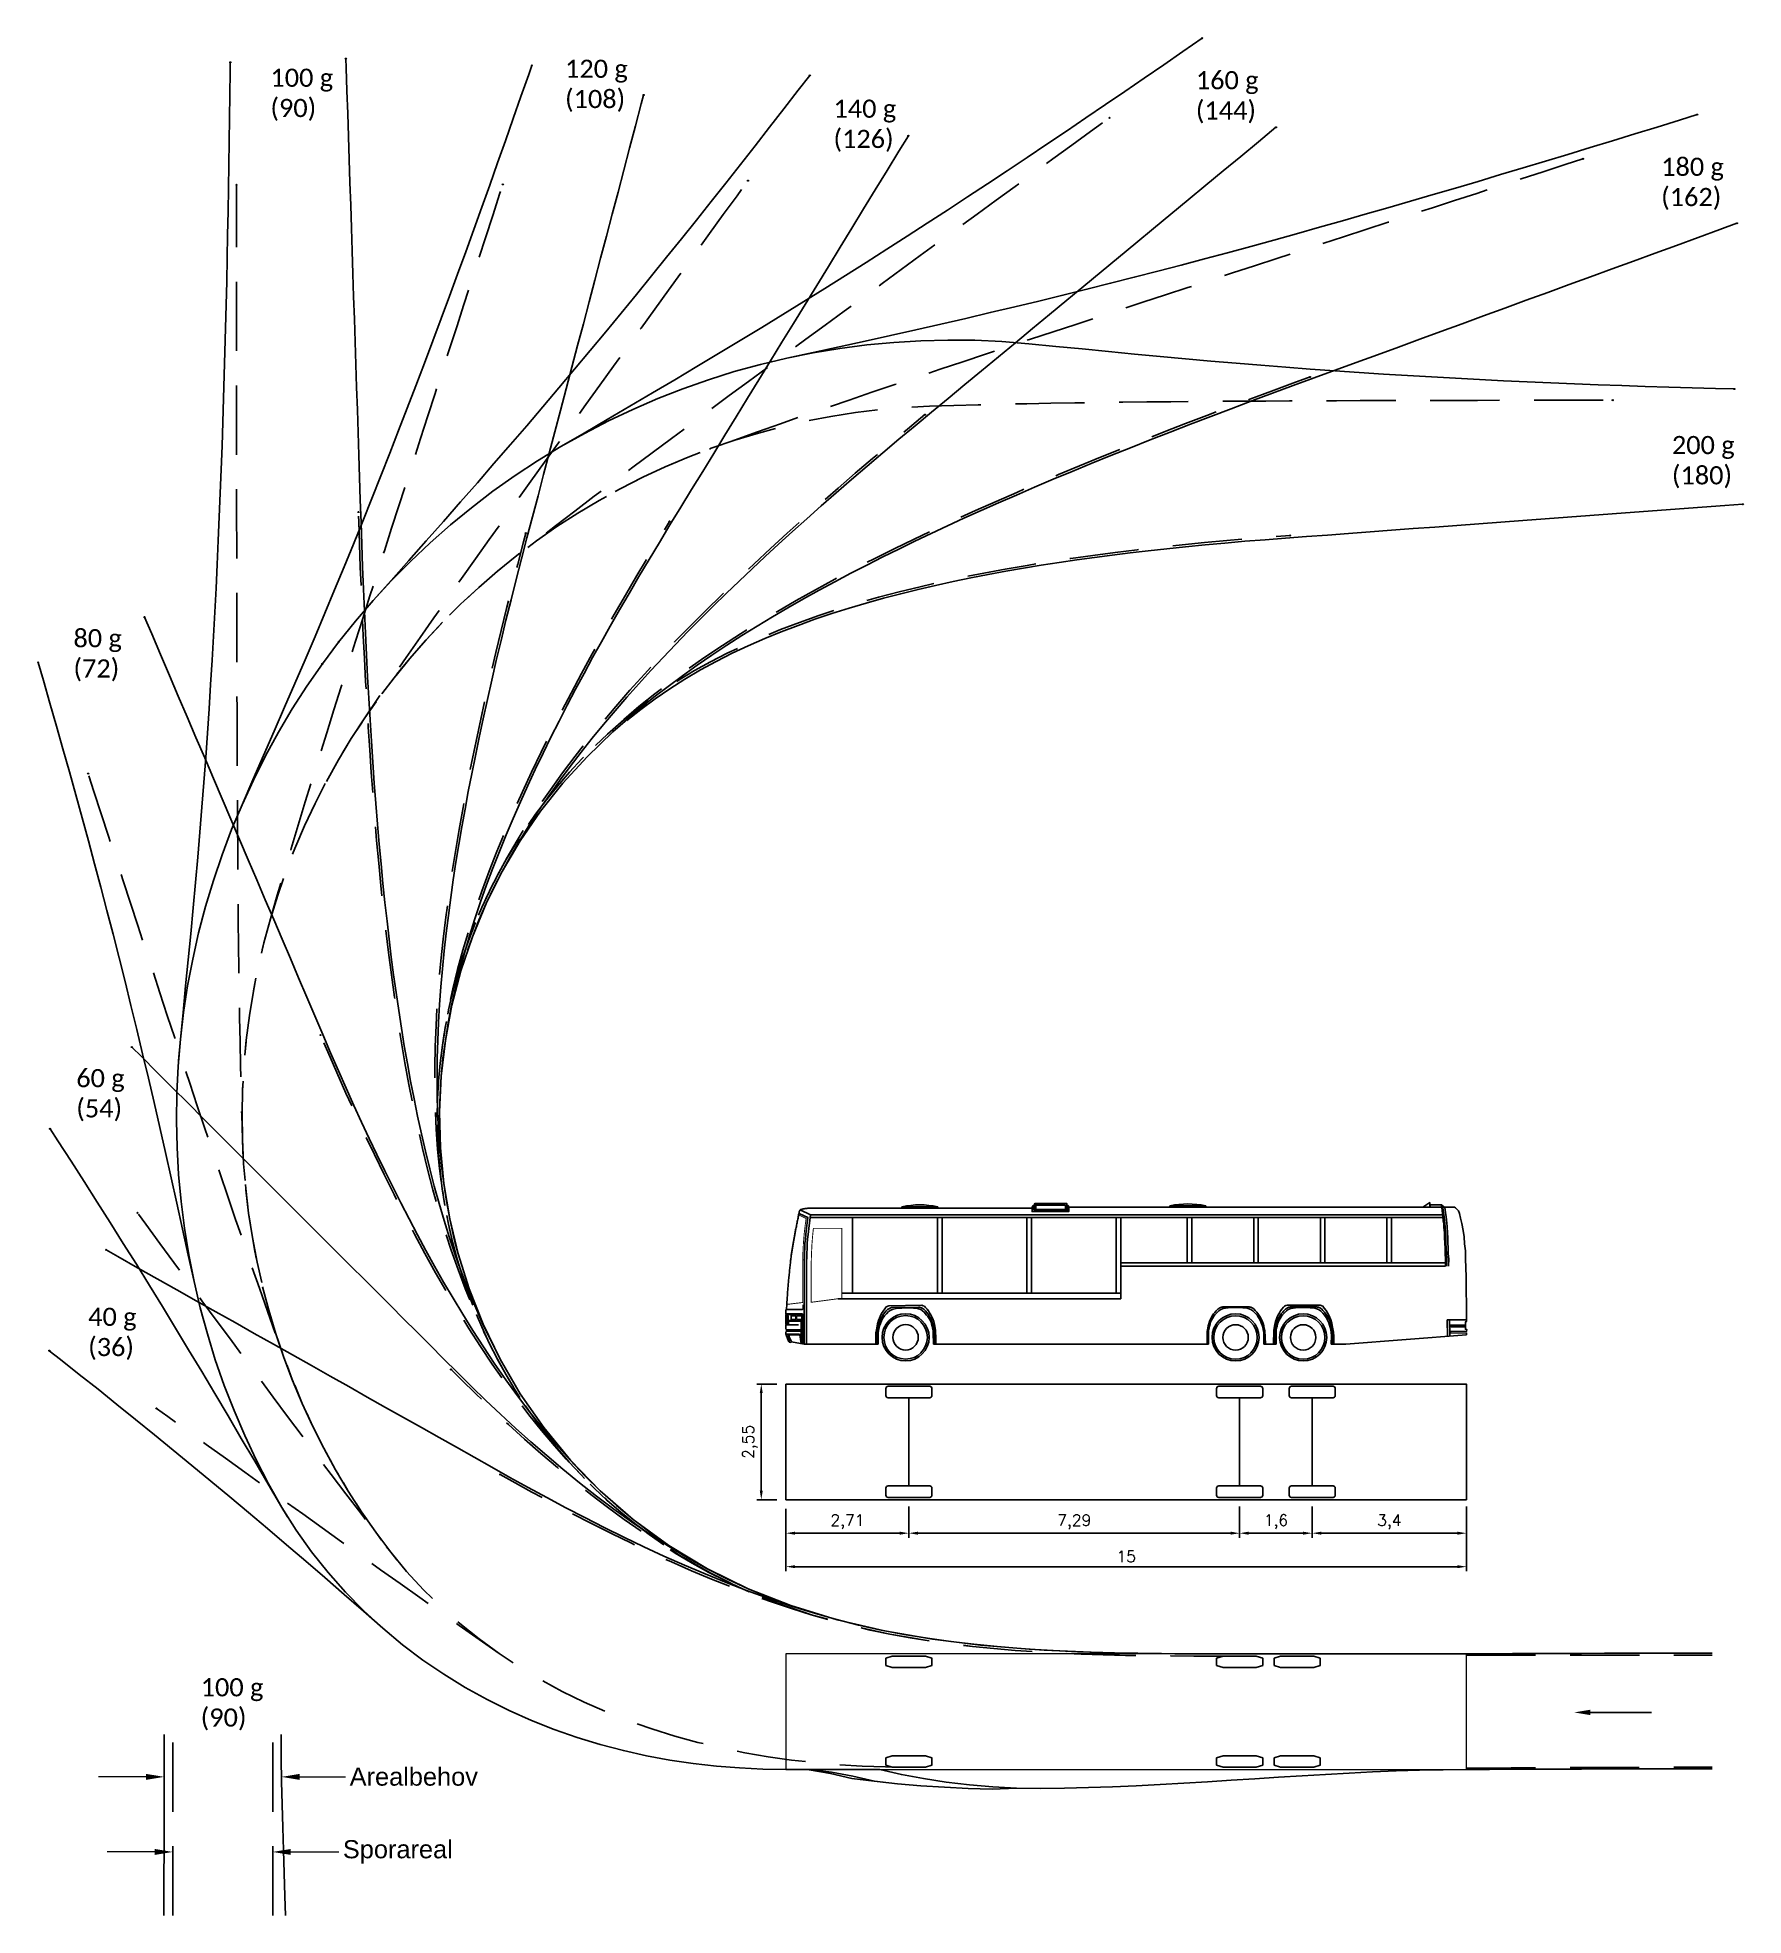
# Model space of a CAD drawing. Header units: millimetres. Extents: x -36.1 to 1.5, y -3.2 to 38.2.
import ezdxf
from ezdxf import colors
from ezdxf.entities.mleader import LeaderData, LeaderLine
from ezdxf.math import Vec2, Vec3

# ---------------------------------------------------------------- set-up
doc = ezdxf.new("R2010")
doc.units = ezdxf.units.MM
doc.linetypes.add('DASHEDX2', pattern=[1.5, 1, -0.5])
doc.layers.add('Tekst', color=4, linetype='Continuous')
doc.styles.add('BT standard', font='sanss___.ttf')
doc.styles.add('Legend', font='CALIBRI.TTF')
doc.styles.get("Standard").update_dxf_attribs({"font": 'romans'})
doc.dimstyles.new('ISO-25', dxfattribs={"dimtxt": 2.5, "dimasz": 2.5, "dimexe": 1.25, "dimexo": 0.625, "dimtad": 1, "dimtxsty": 'Standard', "dimcen": 2.5, "dimadec": 0, "dimazin": 0, "dimtfac": 1, "dimtmove": 0, "dimatfit": 3, "dimfxl": 1, "dimarcsym": 0})

# ---------------------------------------------------------------- blocks, each defined once
blk = doc.blocks.new('*U3416')
at = {"color": 1, "lineweight": 0}
blk.add_circle((0, 0), 0.0127, dxfattribs=at)
blk = doc.blocks.new('*U3417')
at = {"color": 2, "lineweight": 0}
blk.add_circle((0, 0), 0.0127, dxfattribs=at)
blk = doc.blocks.new('*U3418')
at = {"color": 2, "lineweight": 0}
blk.add_circle((0, 0), 0.0127, dxfattribs=at)
blk = doc.blocks.new('*U3419')
at = {"color": 1, "lineweight": 0}
blk.add_circle((0, 0), 0.0127, dxfattribs=at)
blk = doc.blocks.new('*U3420')
at = {"color": 1, "lineweight": 0}
blk.add_circle((0, 0), 0.0127, dxfattribs=at)
blk = doc.blocks.new('*U3421')
at = {"color": 1, "lineweight": 0}
blk.add_circle((0, 0), 0.0127, dxfattribs=at)
blk = doc.blocks.new('*U3422')
at = {"color": 1, "lineweight": 0}
blk.add_circle((0, 0), 0.0127, dxfattribs=at)
blk = doc.blocks.new('*U3423')
at = {"color": 2, "lineweight": 0}
blk.add_circle((0, 0), 0.0127, dxfattribs=at)
blk = doc.blocks.new('*U3424')
at = {"color": 2, "lineweight": 0}
blk.add_circle((0, 0), 0.0127, dxfattribs=at)
blk = doc.blocks.new('*U3425')
at = {"color": 1, "lineweight": 0}
blk.add_circle((0, 0), 0.0127, dxfattribs=at)
blk = doc.blocks.new('*U3426')
at = {"color": 1, "lineweight": 0}
blk.add_circle((0, 0), 0.0127, dxfattribs=at)
blk = doc.blocks.new('*U3427')
at = {"color": 1, "lineweight": 0}
blk.add_circle((0, 0), 0.0127, dxfattribs=at)
blk = doc.blocks.new('*U3428')
at = {"color": 2, "lineweight": 0}
blk.add_circle((0, 0), 0.0127, dxfattribs=at)
blk = doc.blocks.new('*U3429')
at = {"color": 2, "lineweight": 0}
blk.add_circle((0, 0), 0.0127, dxfattribs=at)
blk = doc.blocks.new('*U3430')
at = {"color": 1, "lineweight": 0}
blk.add_circle((0, 0), 0.0127, dxfattribs=at)
blk = doc.blocks.new('*U3431')
at = {"color": 1, "lineweight": 0}
blk.add_circle((0, 0), 0.0127, dxfattribs=at)
blk = doc.blocks.new('*U3432')
at = {"color": 2, "lineweight": 0}
blk.add_circle((0, 0), 0.0127, dxfattribs=at)
blk = doc.blocks.new('*U3433')
at = {"color": 2, "lineweight": 0}
blk.add_circle((0, 0), 0.0127, dxfattribs=at)
blk = doc.blocks.new('*U3434')
at = {"color": 1, "lineweight": 0}
blk.add_circle((0, 0), 0.0127, dxfattribs=at)
blk = doc.blocks.new('*U3435')
at = {"color": 1, "lineweight": 0}
blk.add_circle((0, 0), 0.0127, dxfattribs=at)
blk = doc.blocks.new('*U3436')
at = {"color": 1, "lineweight": 0}
blk.add_circle((0, 0), 0.0127, dxfattribs=at)
blk = doc.blocks.new('*U3437')
at = {"color": 2, "lineweight": 0}
blk.add_circle((0, 0), 0.0127, dxfattribs=at)
blk = doc.blocks.new('*U3438')
at = {"color": 2, "lineweight": 0}
blk.add_circle((0, 0), 0.0127, dxfattribs=at)
blk = doc.blocks.new('*U3439')
at = {"color": 1, "lineweight": 0}
blk.add_circle((0, 0), 0.0127, dxfattribs=at)
blk = doc.blocks.new('*U3440')
at = {"color": 1, "lineweight": 0}
blk.add_circle((0, 0), 0.0127, dxfattribs=at)
blk = doc.blocks.new('*U3441')
at = {"color": 1, "lineweight": 0}
blk.add_circle((0, 0), 0.0127, dxfattribs=at)
blk = doc.blocks.new('*U3442')
at = {"color": 2, "lineweight": 0}
blk.add_circle((0, 0), 0.0127, dxfattribs=at)
blk = doc.blocks.new('*U3443')
at = {"color": 2, "lineweight": 0}
blk.add_circle((0, 0), 0.0127, dxfattribs=at)
blk = doc.blocks.new('*U3444')
at = {"color": 1, "lineweight": 0}
blk.add_circle((0, 0), 0.0127, dxfattribs=at)
blk = doc.blocks.new('*U3445')
at = {"color": 1, "lineweight": 0}
blk.add_circle((0, 0), 0.0127, dxfattribs=at)
blk = doc.blocks.new('*U3446')
at = {"color": 2, "lineweight": 0}
blk.add_circle((0, 0), 0.0127, dxfattribs=at)
blk = doc.blocks.new('*U3447')
at = {"color": 2, "lineweight": 0}
blk.add_circle((0, 0), 0.0127, dxfattribs=at)
blk = doc.blocks.new('*U3448')
at = {"color": 1, "lineweight": 0}
blk.add_circle((0, 0), 0.0127, dxfattribs=at)
blk = doc.blocks.new('*U3449')
at = {"color": 1, "lineweight": 0}
blk.add_circle((0, 0), 0.0127, dxfattribs=at)
blk = doc.blocks.new('*U3450')
at = {"color": 2, "lineweight": 0}
blk.add_circle((0, 0), 0.0127, dxfattribs=at)
blk = doc.blocks.new('*U3451')
at = {"color": 2, "lineweight": 0}
blk.add_circle((0, 0), 0.0127, dxfattribs=at)
blk = doc.blocks.new('*U3452')
at = {"color": 1, "lineweight": 0}
blk.add_circle((0, 0), 0.0127, dxfattribs=at)
blk = doc.blocks.new('*U3453')
at = {"color": 1, "lineweight": 0}
blk.add_circle((0, 0), 0.0127, dxfattribs=at)
blk = doc.blocks.new('*U3454')
at = {"color": 2, "lineweight": 0}
blk.add_circle((0, 0), 0.0127, dxfattribs=at)
blk = doc.blocks.new('*U3455')
at = {"color": 2, "lineweight": 0}
blk.add_circle((0, 0), 0.0127, dxfattribs=at)
blk = doc.blocks.new('*U3456')
at = {"color": 1, "lineweight": 0}
blk.add_circle((0, 0), 0.0127, dxfattribs=at)
blk = doc.blocks.new('*U3457')
at = {"color": 1, "lineweight": 0}
blk.add_circle((0, 0), 0.0127, dxfattribs=at)
blk = doc.blocks.new('*D3459')
at = {"color": 0, "lineweight": -2, "transparency": 16777216}
for p, q in [((2.71, 1.327), (2.71, 0.638)), ((10, 1.327), (10, 0.638)), ((2.91, 0.738), (9.8, 0.738))]:
    blk.add_line(p, q, dxfattribs=at)
at = {"color": 0, "transparency": 16777216}
for points in [[(2.91, 0.772), (2.91, 0.705), (2.71, 0.738)], [(9.8, 0.772), (9.8, 0.705), (10, 0.738)]]:
    blk.add_solid(points, dxfattribs=at)
at = {"layer": 'Defpoints', "color": 0, "transparency": 16777216}
for p in [(2.71, 1.527), (10, 1.527), (10, 0.738)]:
    blk.add_point(p, dxfattribs=at)
at = {"color": 0, "transparency": 16777216, "insert": (6.355, 0.987), "char_height": 0.25, "attachment_point": 5}
blk.add_mtext('7,29', dxfattribs=at)
blk = doc.blocks.new('*D3460')
at = {"color": 0, "lineweight": -2, "transparency": 16777216}
for p, q in [((0, 1.277), (0, -0.1)), ((15, 1.277), (15, -0.1)), ((0.2, 0), (14.8, 0))]:
    blk.add_line(p, q, dxfattribs=at)
at = {"color": 0, "transparency": 16777216}
for points in [[(0.2, 0.033), (0.2, -0.033), (0, 0)], [(14.8, 0.033), (14.8, -0.033), (15, 0)]]:
    blk.add_solid(points, dxfattribs=at)
at = {"layer": 'Defpoints', "color": 0, "transparency": 16777216}
for p in [(0, 1.477), (15, 1.477), (15, 0)]:
    blk.add_point(p, dxfattribs=at)
at = {"color": 0, "transparency": 16777216, "insert": (7.5, 0.225), "char_height": 0.25, "attachment_point": 5}
blk.add_mtext('15', dxfattribs=at)
blk = doc.blocks.new('*D3461')
at = {"color": 0, "lineweight": -2, "transparency": 16777216}
for p, q in [((0, 1.277), (0, 0.638)), ((2.71, 1.327), (2.71, 0.638)), ((0.2, 0.738), (2.51, 0.738))]:
    blk.add_line(p, q, dxfattribs=at)
at = {"color": 0, "transparency": 16777216}
for points in [[(0.2, 0.772), (0.2, 0.705), (0, 0.738)], [(2.51, 0.772), (2.51, 0.705), (2.71, 0.738)]]:
    blk.add_solid(points, dxfattribs=at)
at = {"layer": 'Defpoints', "color": 0, "transparency": 16777216}
for p in [(0, 1.477), (2.71, 1.527), (2.71, 0.738)]:
    blk.add_point(p, dxfattribs=at)
at = {"color": 0, "transparency": 16777216, "insert": (1.355, 0.987), "char_height": 0.25, "attachment_point": 5}
blk.add_mtext('2,71', dxfattribs=at)
blk = doc.blocks.new('*D3462')
at = {"color": 0, "lineweight": -2, "transparency": 16777216}
for p, q in [((-0.2, 4.027), (-0.644, 4.027)), ((-0.544, 3.827), (-0.544, 1.677)), ((-0.2, 1.477), (-0.644, 1.477))]:
    blk.add_line(p, q, dxfattribs=at)
at = {"color": 0, "transparency": 16777216}
for points in [[(-0.577, 3.827), (-0.511, 3.827), (-0.544, 4.027)], [(-0.577, 1.677), (-0.511, 1.677), (-0.544, 1.477)]]:
    blk.add_solid(points, dxfattribs=at)
at = {"layer": 'Defpoints', "color": 0, "transparency": 16777216}
for p in [(0, 4.027), (-0.544, 1.477), (0, 1.477)]:
    blk.add_point(p, dxfattribs=at)
at = {"color": 0, "transparency": 16777216, "insert": (-0.793, 2.752), "char_height": 0.25, "attachment_point": 5, "rotation": 90}
blk.add_mtext('2,55', dxfattribs=at)
blk = doc.blocks.new('*D3463')
at = {"color": 0, "lineweight": -2, "transparency": 16777216}
for p, q in [((10, 1.327), (10, 0.638)), ((11.6, 1.327), (11.6, 0.638)), ((10.2, 0.738), (11.4, 0.738))]:
    blk.add_line(p, q, dxfattribs=at)
at = {"color": 0, "transparency": 16777216}
for points in [[(10.2, 0.772), (10.2, 0.705), (10, 0.738)], [(11.4, 0.772), (11.4, 0.705), (11.6, 0.738)]]:
    blk.add_solid(points, dxfattribs=at)
at = {"layer": 'Defpoints', "color": 0, "transparency": 16777216}
for p in [(10, 1.527), (11.6, 1.527), (11.6, 0.738)]:
    blk.add_point(p, dxfattribs=at)
at = {"color": 0, "transparency": 16777216, "insert": (10.8, 0.987), "char_height": 0.25, "attachment_point": 5}
blk.add_mtext('1,6', dxfattribs=at)
blk = doc.blocks.new('*D3464')
at = {"color": 0, "lineweight": -2, "transparency": 16777216}
for p, q in [((11.6, 1.327), (11.6, 0.638)), ((15, 1.327), (15, 0.638)), ((11.8, 0.738), (14.8, 0.738))]:
    blk.add_line(p, q, dxfattribs=at)
at = {"color": 0, "transparency": 16777216}
for points in [[(11.8, 0.772), (11.8, 0.705), (11.6, 0.738)], [(14.8, 0.772), (14.8, 0.705), (15, 0.738)]]:
    blk.add_solid(points, dxfattribs=at)
at = {"layer": 'Defpoints', "color": 0, "transparency": 16777216}
for p in [(11.6, 1.527), (15, 1.527), (15, 0.738)]:
    blk.add_point(p, dxfattribs=at)
at = {"color": 0, "transparency": 16777216, "insert": (13.3, 0.987), "char_height": 0.25, "attachment_point": 5}
blk.add_mtext('3,4', dxfattribs=at)
blk = doc.blocks.new('A$C4DEB47D7')
for p, q in [((12.099, 7.701), (11.239, 7.701)), ((15, 5.108), (12.339, 4.909)), ((0, 4.027), (0, 1.477)), ((2.202, 3.927), (2.202, 3.773)), ((3.168, 3.977), (2.252, 3.977)), ((3.218, 3.927), (3.218, 3.773)), ((9.228, 4.027), (8.212, 4.027)), ((9.492, 3.927), (9.492, 3.773)), ((10.458, 3.977), (9.542, 3.977)), ((10.508, 3.927), (10.508, 3.773)), ((11.092, 3.927), (11.092, 3.773)), ((12.058, 3.977), (11.142, 3.977)), ((12.108, 3.927), (12.108, 3.773)), ((3.168, 3.723), (2.252, 3.723)), ((2.71, 3.723), (2.71, 1.781)), ((10.458, 3.723), (9.542, 3.723)), ((10, 3.723), (10, 1.781)), ((12.058, 3.723), (11.142, 3.723)), ((11.6, 3.723), (11.6, 1.781)), ((2.202, 1.731), (2.202, 1.577)), ((3.168, 1.781), (2.252, 1.781)), ((3.218, 1.731), (3.218, 1.577)), ((9.492, 1.731), (9.492, 1.577)), ((10.458, 1.781), (9.542, 1.781)), ((10.508, 1.731), (10.508, 1.577)), ((11.092, 1.731), (11.092, 1.577)), ((12.058, 1.781), (11.142, 1.781)), ((12.108, 1.731), (12.108, 1.577)), ((3.168, 1.527), (2.252, 1.527)), ((10.458, 1.527), (9.542, 1.527)), ((12.058, 1.527), (11.142, 1.527))]:
    blk.add_line(p, q)
at = {"linetype": 'Continuous'}
for points in [[(5.425, 7.906), (3.802, 7.906), (2.58, 7.905), (1.701, 7.905), (1.109, 7.904), (0.746, 7.903), (0.555, 7.902), (0.479, 7.901), (0.461, 7.9), (0.453, 7.899), (0.446, 7.898), (0.44, 7.897), (0.434, 7.897), (0.428, 7.896), (0.422, 7.895), (0.417, 7.894), (0.412, 7.893), (0.407, 7.892), (0.402, 7.891), (0.397, 7.89), (0.392, 7.889), (0.387, 7.889), (0.382, 7.888), (0.377, 7.887), (0.373, 7.886), (0.368, 7.885), (0.364, 7.883), (0.359, 7.882), (0.355, 7.881), (0.351, 7.88), (0.348, 7.879), (0.344, 7.878), (0.34, 7.877), (0.337, 7.876), (0.334, 7.875), (0.331, 7.874), (0.328, 7.873), (0.325, 7.872), (0.323, 7.871), (0.32, 7.87), (0.317, 7.868), (0.315, 7.866), (0.312, 7.864), (0.31, 7.861), (0.307, 7.857), (0.304, 7.852), (0.302, 7.845), (0.299, 7.836), (0.295, 7.824), (0.292, 7.811), (0.288, 7.794), (0.284, 7.776), (0.28, 7.756), (0.275, 7.734), (0.271, 7.711), (0.266, 7.686), (0.261, 7.661), (0.256, 7.635), (0.251, 7.608), (0.245, 7.582), (0.24, 7.555), (0.235, 7.528), (0.23, 7.501), (0.224, 7.476), (0.219, 7.45), (0.214, 7.426), (0.21, 7.403), (0.205, 7.38), (0.201, 7.358), (0.197, 7.336), (0.193, 7.315), (0.189, 7.294), (0.185, 7.274), (0.182, 7.254), (0.178, 7.233), (0.175, 7.213), (0.171, 7.193), (0.168, 7.173), (0.164, 7.152), (0.161, 7.132), (0.157, 7.111), (0.153, 7.09), (0.15, 7.068), (0.146, 7.047), (0.142, 7.025), (0.139, 7.003), (0.135, 6.981), (0.131, 6.959), (0.128, 6.936), (0.125, 6.914), (0.122, 6.892), (0.118, 6.869), (0.116, 6.846), (0.113, 6.822), (0.11, 6.798), (0.107, 6.773), (0.104, 6.747), (0.101, 6.72), (0.098, 6.693), (0.095, 6.664), (0.091, 6.635), (0.088, 6.605), (0.085, 6.574), (0.082, 6.543), (0.078, 6.512), (0.075, 6.48), (0.071, 6.448), (0.068, 6.416), (0.065, 6.385), (0.062, 6.353), (0.058, 6.322), (0.056, 6.292), (0.053, 6.263), (0.05, 6.234), (0.048, 6.206), (0.046, 6.179), (0.044, 6.151), (0.042, 6.124), (0.04, 6.095), (0.037, 6.066), (0.035, 6.036), (0.033, 6.004), (0.031, 5.972), (0.029, 5.939), (0.027, 5.906), (0.024, 5.873), (0.022, 5.842), (0.021, 5.813), (0.019, 5.785)], [(5.465, 7.959), (5.451, 7.906), (5.462, 7.873), (5.486, 7.847)], [(5.486, 8.007), (5.486, 7.847), (6.189, 7.847)], [(6.189, 8.007), (6.189, 7.847)], [(6.201, 7.963), (6.215, 7.906), (6.212, 7.872), (6.189, 7.847)], [(9.452, 7.926), (6.234, 7.926)], [(14.525, 7.926), (9.452, 7.926)], [(14.19, 7.926), (14.19, 8.026), (14.039, 7.926)], [(14.507, 7.926), (14.452, 7.974), (14.202, 7.974), (14.202, 7.926)], [(14.452, 7.974), (14.452, 7.926)], [(14.537, 6.623), (14.541, 6.785), (14.53, 6.896), (14.528, 7.017), (14.522, 7.141), (14.519, 7.249), (14.513, 7.358), (14.501, 7.486), (14.499, 7.574), (14.488, 7.626), (14.479, 7.715), (14.469, 7.789), (14.455, 7.918)], [(14.563, 6.623), (14.567, 6.786), (14.556, 6.898), (14.555, 7.017), (14.548, 7.142), (14.545, 7.25), (14.54, 7.36), (14.527, 7.487), (14.525, 7.577), (14.514, 7.63), (14.505, 7.718), (14.495, 7.792), (14.481, 7.921)], [(15, 5.108), (14.999, 5.153), (14.651, 5.151), (14.651, 5.189), (15.004, 5.188), (15.005, 5.231), (14.977, 5.234), (14.977, 5.397), (14.998, 5.402), (14.997, 5.468), (14.993, 6.401), (14.987, 6.58), (14.981, 6.791), (14.975, 6.96), (14.96, 7.115), (14.946, 7.272), (14.925, 7.41), (14.896, 7.564), (14.869, 7.684), (14.847, 7.784), (14.821, 7.844), (14.79, 7.885), (14.757, 7.915), (14.733, 7.924), (14.696, 7.924), (14.506, 7.926)], [(14.607, 6.623), (14.611, 6.787), (14.599, 6.9), (14.598, 7.019), (14.592, 7.144), (14.588, 7.251), (14.583, 7.363), (14.571, 7.49), (14.569, 7.582), (14.558, 7.636), (14.549, 7.723), (14.539, 7.798), (14.525, 7.926)], [(0.405, 4.909), (0.403, 6.602), (0.404, 6.728), (0.407, 6.826), (0.409, 6.917), (0.415, 7.019), (0.42, 7.127), (0.428, 7.221), (0.437, 7.328), (0.451, 7.464), (0.483, 7.695), (0.295, 7.786)], [(0.542, 7.755), (0.313, 7.865)], [(0.454, 5.907), (0.454, 6.602), (0.454, 6.727), (0.457, 6.824), (0.46, 6.915), (0.466, 7.017), (0.471, 7.124), (0.478, 7.217), (0.487, 7.323), (0.501, 7.458), (0.542, 7.755)], [(0.534, 7.701), (11.239, 7.701)], [(0.542, 7.755), (14.474, 7.755)], [(1.464, 6.03), (1.464, 7.701)], [(3.341, 6.03), (3.341, 7.701)], [(3.44, 6.03), (3.44, 7.701)], [(5.309, 6.03), (5.309, 7.701)], [(5.416, 6.03), (5.416, 7.701)], [(7.281, 6.03), (7.281, 7.701)], [(7.379, 5.908), (7.379, 7.701)], [(8.846, 6.699), (8.846, 7.701)], [(8.944, 6.699), (8.944, 7.701)], [(10.313, 6.699), (10.313, 7.701)], [(10.411, 6.699), (10.411, 7.701)], [(11.78, 6.699), (11.78, 7.701)], [(11.878, 6.699), (11.878, 7.701)], [(12.099, 7.701), (14.481, 7.701)], [(13.247, 6.699), (13.247, 7.701)], [(13.345, 6.699), (13.345, 7.701)], [(7.379, 6.699), (14.539, 6.699)], [(7.379, 6.623), (14.537, 6.623)], [(0.454, 4.909), (0.454, 5.908)], [(1.153, 5.908), (7.379, 5.908)], [(1.232, 6.03), (7.379, 6.03)], [(0.019, 5.785), (0.013, 5.672)], [(0.116, 5.557), (0.116, 5.427)], [(0.339, 4.92), (0.339, 5.412)], [(0.351, 4.918), (0.351, 5.412)], [(0.364, 4.916), (0.364, 5.412)], [(0.379, 4.914), (0.379, 5.412)], [(1.978, 4.909), (1.978, 5.055), (1.984, 5.152), (2, 5.261), (2.015, 5.351), (2.038, 5.427), (2.075, 5.513), (2.107, 5.584), (2.141, 5.634), (2.179, 5.688), (2.192, 5.708), (2.21, 5.727), (2.267, 5.752), (2.993, 5.763), (3.026, 5.754), (3.054, 5.741), (3.079, 5.715), (3.113, 5.678), (3.142, 5.641), (3.165, 5.597), (3.193, 5.552), (3.217, 5.509), (3.236, 5.461), (3.258, 5.403), (3.273, 5.35), (3.283, 5.296), (3.292, 5.257), (3.296, 5.21), (3.3, 5.149), (3.301, 5.085), (3.303, 5.027), (3.304, 4.909)], [(2.033, 4.909), (2.03, 5.071), (2.031, 5.147), (2.042, 5.21), (2.052, 5.266), (2.065, 5.313), (2.082, 5.359), (2.108, 5.421), (2.139, 5.482), (2.174, 5.529), (2.213, 5.575), (2.264, 5.625), (2.309, 5.655), (2.364, 5.681), (2.427, 5.693), (2.487, 5.698), (2.551, 5.703), (2.606, 5.707), (2.692, 5.707), (2.754, 5.707), (2.81, 5.701), (2.863, 5.697), (2.92, 5.686), (2.972, 5.669), (3.012, 5.637), (3.046, 5.609), (3.07, 5.58), (3.099, 5.548), (3.125, 5.519), (3.154, 5.471), (3.176, 5.432), (3.199, 5.389), (3.211, 5.352), (3.223, 5.305), (3.234, 5.263), (3.245, 5.215), (3.248, 5.156), (3.251, 4.909)], [(10.531, 4.909), (10.533, 5.087), (10.531, 5.163), (10.519, 5.226), (10.508, 5.282), (10.494, 5.328), (10.476, 5.374), (10.45, 5.436), (10.418, 5.496), (10.383, 5.543), (10.343, 5.589), (10.291, 5.638), (10.246, 5.668), (10.191, 5.693), (10.128, 5.704), (10.067, 5.709), (10.004, 5.712), (9.948, 5.716), (9.862, 5.715), (9.801, 5.714), (9.745, 5.707), (9.691, 5.703), (9.635, 5.691), (9.583, 5.673), (9.544, 5.641), (9.51, 5.613), (9.486, 5.583), (9.457, 5.551), (9.432, 5.522), (9.403, 5.473), (9.382, 5.433), (9.36, 5.39), (9.348, 5.353), (9.336, 5.306), (9.326, 5.263), (9.316, 5.216), (9.313, 5.157), (9.313, 4.909)], [(12.077, 4.909), (12.074, 5.072), (12.067, 5.168), (12.05, 5.278), (12.034, 5.368), (12.01, 5.443), (11.972, 5.529), (11.939, 5.599), (11.904, 5.649), (11.866, 5.702), (11.852, 5.722), (11.834, 5.741), (11.777, 5.765), (11.051, 5.767), (11.018, 5.757), (10.99, 5.744), (10.965, 5.718), (10.932, 5.681), (10.903, 5.643), (10.881, 5.599), (10.853, 5.554), (10.83, 5.51), (10.811, 5.462), (10.79, 5.404), (10.776, 5.35), (10.767, 5.296), (10.758, 5.257), (10.754, 5.211), (10.752, 5.149), (10.752, 5.086), (10.75, 5.027), (10.75, 4.909)], [(12.021, 4.909), (12.023, 5.087), (12.021, 5.163), (12.009, 5.226), (11.998, 5.282), (11.984, 5.328), (11.966, 5.374), (11.94, 5.436), (11.908, 5.496), (11.873, 5.543), (11.833, 5.589), (11.781, 5.638), (11.736, 5.668), (11.681, 5.693), (11.618, 5.704), (11.557, 5.709), (11.494, 5.712), (11.438, 5.716), (11.352, 5.715), (11.291, 5.714), (11.235, 5.707), (11.181, 5.703), (11.125, 5.691), (11.073, 5.673), (11.034, 5.641), (11, 5.613), (10.976, 5.583), (10.947, 5.551), (10.922, 5.522), (10.893, 5.473), (10.872, 5.433), (10.85, 5.39), (10.838, 5.353), (10.826, 5.306), (10.816, 5.263), (10.806, 5.216), (10.803, 5.157), (10.803, 4.909)], [(14.997, 5.44), (14.577, 5.439)], [(14.577, 5.439), (14.582, 5.077)], [(14.627, 5.439), (14.633, 5.081)], [(0.008, 5.115), (0.053, 4.972), (0.069, 4.967), (0.071, 5.094), (0.058, 5.088), (0.069, 4.967), (0.078, 4.949), (0.111, 4.943), (0.119, 4.958), (0.082, 5.053)], [(0.013, 5.222), (0.013, 5.189)], [(0.119, 4.958), (0.405, 4.909), (2.033, 4.909)], [(3.251, 4.909), (9.314, 4.909)], [(10.531, 4.909), (10.712, 4.909)], [(10.662, 4.909), (10.803, 4.909)], [(12.021, 4.909), (12.339, 4.909)]]:
    blk.add_lwpolyline(points, dxfattribs=at)
for points in [[(3.349, 7.905), (3.349, 7.925, 0.414214), (3.339, 7.935), (2.561, 7.935, 0.414214), (2.551, 7.925), (2.551, 7.905)], [(2.561, 7.935, -0.10736), (3.34, 7.935, -0.10736)], [(9.257, 7.926), (9.257, 7.946, 0.414214), (9.247, 7.956), (8.469, 7.956, 0.414214), (8.459, 7.946), (8.459, 7.926)], [(8.469, 7.956, -0.10736), (9.248, 7.956, -0.10736)], [(0.379, 5.772), (0.379, 5.692, -0.414214), (0.359, 5.672), (0.016, 5.672, 0.414214), (0, 5.656), (0, 5.572), (0.359, 5.572, -0.414214), (0.379, 5.552), (0.379, 5.412), (0.06, 5.412)], [(0.06, 5.345), (0, 5.345), (0, 5.557), (0.344, 5.557, -0.414214), (0.364, 5.537), (0.364, 5.427), (0.06, 5.427), (0.06, 5.332)], [(0.116, 5.53), (0.2, 5.53, -0.414214), (0.216, 5.514), (0.216, 5.466, -0.414214), (0.2, 5.45), (0.116, 5.45)], [(1.997, 4.909), (1.998, 5.044), (2.002, 5.092), (2.005, 5.137), (2.008, 5.181), (2.02, 5.238), (2.028, 5.297), (2.042, 5.347), (2.062, 5.402), (2.082, 5.446), (2.113, 5.501), (2.137, 5.543), (2.176, 5.598), (2.21, 5.637), (2.24, 5.669), (2.279, 5.694, -0.142638), (2.343, 5.714), (2.924, 5.721, -0.14119), (2.988, 5.704), (3.036, 5.674), (3.074, 5.637), (3.104, 5.603), (3.132, 5.569), (3.159, 5.529), (3.18, 5.492), (3.2, 5.454), (3.219, 5.407), (3.239, 5.356), (3.251, 5.312), (3.26, 5.267), (3.269, 5.223), (3.275, 5.189), (3.28, 5.153), (3.283, 4.909)], [(10.567, 4.909), (10.565, 5.061), (10.56, 5.109), (10.557, 5.154), (10.553, 5.198), (10.54, 5.254), (10.531, 5.313), (10.516, 5.363), (10.497, 5.417), (10.476, 5.461), (10.444, 5.516), (10.419, 5.558), (10.38, 5.613), (10.345, 5.651), (10.314, 5.683), (10.276, 5.707, 0.142638), (10.211, 5.726), (9.631, 5.726, 0.14119), (9.567, 5.708), (9.519, 5.677), (9.481, 5.64), (9.452, 5.606), (9.424, 5.571), (9.398, 5.531), (9.377, 5.493), (9.358, 5.455), (9.339, 5.408), (9.32, 5.357), (9.308, 5.312), (9.3, 5.267), (9.292, 5.223), (9.286, 5.189), (9.281, 5.153), (9.281, 4.909)], [(12.057, 4.909), (12.055, 5.061), (12.05, 5.109), (12.047, 5.154), (12.043, 5.198), (12.03, 5.254), (12.021, 5.313), (12.006, 5.363), (11.987, 5.417), (11.966, 5.461), (11.934, 5.516), (11.909, 5.558), (11.87, 5.613), (11.835, 5.651), (11.804, 5.683), (11.766, 5.707, 0.142638), (11.701, 5.726), (11.121, 5.726, 0.14119), (11.057, 5.708), (11.009, 5.677), (10.971, 5.64), (10.942, 5.606), (10.914, 5.571), (10.888, 5.531), (10.867, 5.493), (10.848, 5.455), (10.829, 5.408), (10.81, 5.357), (10.798, 5.312), (10.79, 5.267), (10.782, 5.223), (10.776, 5.189), (10.771, 5.153), (10.771, 4.909)], [(0.276, 5.332), (0, 5.332), (0, 5.242, 0.414214), (0.02, 5.222), (0.339, 5.222)], [(0.302, 5.115), (0.008, 5.115), (0, 5.129), (0, 5.169, -0.414214), (0.02, 5.189), (0.339, 5.189)], [(0, 5.129), (0.283, 5.129, -0.359834), (0.303, 5.113), (0.339, 4.92)]]:
    blk.add_lwpolyline(points, format="xyb", dxfattribs=at)
for points in [[(5.424, 7.928), (5.443, 7.959), (5.465, 7.959), (5.486, 8.007), (6.189, 8.007), (6.201, 7.963), (6.219, 7.962), (6.234, 7.926), (6.234, 7.828), (5.425, 7.827)], [(6.163, 7.971), (6.163, 7.871), (5.505, 7.871), (5.505, 7.971)], [(14.963, 5.288), (14.649, 5.288), (14.649, 5.323), (14.962, 5.323)]]:
    blk.add_lwpolyline(points, close=True, dxfattribs=at)
at = {"linetype": 'Continuous', "const_width": 0.02}
blk.add_lwpolyline([(0.281, 7.756), (0.445, 7.677), (0.417, 7.468), (0.402, 7.331), (0.393, 7.224), (0.385, 7.129), (0.38, 7.021), (0.374, 6.919), (0.372, 6.827), (0.369, 6.729), (0.368, 6.602), (0.369, 5.824), (0.008, 5.781)], dxfattribs=at)
blk.add_lwpolyline([(0.558, 5.829), (1.232, 5.918), (1.232, 7.459), (0.606, 7.459), (0.604, 7.446), (0.59, 7.313), (0.581, 7.208), (0.574, 7.117), (0.569, 7.011), (0.563, 6.911), (0.561, 6.821), (0.558, 6.725), (0.557, 6.602)], close=True, dxfattribs=at)
at = {"linetype": 'Continuous'}
for points in [[(0.04, 5.535), (0.028, 5.535, 0.408459), (0.02, 5.527), (0.019, 5.377, 0.419828), (0.028, 5.369), (0.041, 5.369, 0.412935), (0.049, 5.377), (0.049, 5.527, 0.415657)], [(0.351, 5.516), (0.351, 5.468, -0.414214), (0.335, 5.452), (0.247, 5.452, -0.414214), (0.231, 5.468), (0.231, 5.516, -0.414214), (0.247, 5.532), (0.335, 5.532, -0.414214)]]:
    blk.add_lwpolyline(points, format="xyb", close=True, dxfattribs=at)
blk.add_lwpolyline([(0, 4.027), (15, 4.027), (15, 1.477), (0, 1.477)], close=True)
for centre, radius in [((2.638, 5.056), 0.519), ((2.638, 5.056), 0.479), ((9.911, 5.055), 0.519), ((9.911, 5.055), 0.479), ((11.401, 5.055), 0.519), ((11.401, 5.055), 0.479), ((2.638, 5.056), 0.28), ((9.911, 5.055), 0.28), ((11.401, 5.055), 0.28)]:
    blk.add_circle(centre, radius, dxfattribs=at)
for centre, start, end in [((2.252, 3.927), 90, 180), ((2.252, 3.773), 180, 270), ((3.168, 3.927), 0, 90), ((3.168, 3.773), 270, 0), ((9.542, 3.927), 90, 180), ((9.542, 3.773), 180, 270), ((10.458, 3.927), 0, 90), ((10.458, 3.773), 270, 0), ((11.142, 3.927), 90, 180), ((11.142, 3.773), 180, 270), ((12.058, 3.927), 0, 90), ((12.058, 3.773), 270, 0), ((2.252, 1.731), 90, 180), ((3.168, 1.731), 0, 90), ((9.542, 1.731), 90, 180), ((10.458, 1.731), 0, 90), ((11.142, 1.731), 90, 180), ((12.058, 1.731), 0, 90), ((2.252, 1.577), 180, 270), ((3.168, 1.577), 270, 0), ((9.542, 1.577), 180, 270), ((10.458, 1.577), 270, 0), ((11.142, 1.577), 180, 270), ((12.058, 1.577), 270, 0)]:
    blk.add_arc(centre, 0.05, start, end)
dim = blk.add_linear_dim(base=(-0.544, 1.477), p1=(0, 4.027), p2=(0, 1.477), angle=270, dimstyle='ISO-25', override={"dimtxt": 0.25, "dimasz": 0.2, "dimexe": 0.1, "dimexo": 0.2, "dimgap": 0.1})
dim.commit()
dim.dimension.update_dxf_attribs({"geometry": '*D3462', "text_midpoint": (-0.793, 2.752)})
for base, p1, p2, picture, middle in [((2.71, 0.738), (0, 1.477), (2.71, 1.527), '*D3461', (1.355, 0.987)), ((15, 0), (0, 1.477), (15, 1.477), '*D3460', (7.5, 0.225)), ((10, 0.738), (2.71, 1.527), (10, 1.527), '*D3459', (6.355, 0.987)), ((11.6, 0.738), (10, 1.527), (11.6, 1.527), '*D3463', (10.8, 0.987)), ((15, 0.738), (11.6, 1.527), (15, 1.527), '*D3464', (13.3, 0.987))]:
    dim = blk.add_linear_dim(base=base, p1=p1, p2=p2, dimstyle='ISO-25', override={"dimtxt": 0.25, "dimasz": 0.2, "dimexe": 0.1, "dimexo": 0.2, "dimgap": 0.1})
    dim.commit()
    dim.dimension.update_dxf_attribs({"geometry": picture, "text_midpoint": middle})
blk = doc.blocks.new('signatur')
at = {"color": 1, "linetype": 'Continuous', "ltscale": 1.524, "flags": 128}
for points in [[(875.573, 75.73), (875.575, 76.108), (875.577, 76.618), (875.579, 77.128), (875.58, 77.638), (875.582, 78.147), (875.583, 78.657), (875.584, 79.166), (875.585, 79.675), (875.585, 79.721)], [(878.256, 75.73), (878.244, 76.155), (878.23, 76.66), (878.215, 77.166), (878.2, 77.672), (878.186, 78.178), (878.171, 78.684), (878.164, 79.191), (878.162, 79.698), (878.162, 79.721)]]:
    blk.add_lwpolyline(points, dxfattribs=at)
at = {"color": 2, "linetype": 'DASHEDX2', "ltscale": 1.524, "flags": 128}
for points in [[(875.773, 75.73), (875.773, 75.732), (875.773, 76.241), (875.773, 76.751), (875.773, 77.26), (875.773, 77.766), (875.773, 78.275), (875.773, 78.784), (875.773, 79.293), (875.773, 79.721)], [(877.974, 75.73), (877.974, 75.732), (877.974, 76.241), (877.974, 76.751), (877.974, 77.26), (877.974, 77.766), (877.974, 78.275), (877.974, 78.784), (877.974, 79.293), (877.974, 79.721)]]:
    blk.add_lwpolyline(points, dxfattribs=at)
at = {"layer": 'Tekst', "insert": (876.387, 80.96), "char_height": 0.4, "attachment_point": 1, "style": 'Legend'}
blk.add_mtext_dynamic_manual_height_columns('100 g \\P(90)', width=2.42155, gutter_width=12.5, heights=[0], dxfattribs=at)
ml = blk.add_multileader_mtext('Standard')
ml.set_content('', color=256)
ml.set_leader_properties(lineweight=9)
ml.build(insert=Vec2(0, 0))
ml.multileader.update_dxf_attribs({"text_right_attachment_type": 6, "dogleg_length": 0.1, "arrow_head_size": 0.4})
ctx = ml.context
ctx.base_point, ctx.char_height, ctx.arrow_head_size, ctx.landing_gap_size, ctx.plane_origin = Vec3(874.047, 79.085), 0.6, 0.4, 0.09, Vec3(875.584, 78.785)
ctx.right_attachment, ctx.text_align_type = 6, 2
notes = []
notes.append((ctx, [(0, (1, 1, 0), (874.327, 78.785), (-1, 0), 0.1, [(0, [(875.584, 78.785)], 0, [])])]))
ctx.mtext.insert, ctx.mtext.alignment, ctx.mtext.flow_direction = Vec3(874.137, 79.385), 3, 5
ml = blk.add_multileader_mtext('Standard')
ml.set_content('Arealbehov', color=256, style='BT standard')
ml.set_leader_properties(lineweight=9)
ml.build(insert=Vec2(0, 0))
ml.multileader.update_dxf_attribs({"text_right_attachment_type": 6, "dogleg_length": 0.1, "arrow_head_size": 0.4})
ctx = ml.context
ctx.base_point, ctx.char_height, ctx.arrow_head_size, ctx.landing_gap_size, ctx.plane_origin = Vec3(879.581, 78.784), 0.4, 0.4, 0.09, Vec3(878.124, 78.784)
ctx.right_attachment = 6
notes.append((ctx, [(0, (1, 1, 0), (879.526, 78.784), (1, 0), 0.0548, [(0, [(878.169, 78.785)], 0, [])])]))
ctx.mtext.insert, ctx.mtext.flow_direction = Vec3(879.671, 78.991), 5
ml = blk.add_multileader_mtext('Standard')
ml.set_content('', color=256)
ml.set_leader_properties(lineweight=9)
ml.build(insert=Vec2(0, 0))
ml.multileader.update_dxf_attribs({"text_right_attachment_type": 6, "dogleg_length": 0.1, "arrow_head_size": 0.4})
ctx = ml.context
ctx.base_point, ctx.char_height, ctx.arrow_head_size, ctx.landing_gap_size, ctx.plane_origin = Vec3(874.237, 77.43), 0.6, 0.4, 0.09, Vec3(875.773, 77.13)
ctx.right_attachment, ctx.text_align_type = 6, 2
notes.append((ctx, [(0, (1, 1, 0), (874.517, 77.13), (-1, 0), 0.1, [(0, [(875.773, 77.13)], 0, [])])]))
ctx.mtext.insert, ctx.mtext.alignment, ctx.mtext.flow_direction = Vec3(874.327, 77.73), 3, 5
ml = blk.add_multileader_mtext('Standard')
ml.set_content('Sporareal', color=256, style='BT standard')
ml.set_leader_properties(lineweight=9)
ml.build(insert=Vec2(0, 0))
ml.multileader.update_dxf_attribs({"text_right_attachment_type": 6, "dogleg_length": 0.1, "arrow_head_size": 0.4})
ctx = ml.context
ctx.base_point, ctx.char_height, ctx.arrow_head_size, ctx.landing_gap_size, ctx.plane_origin = Vec3(879.431, 77.13), 0.4, 0.4, 0.09, Vec3(877.929, 77.13)
ctx.right_attachment = 6
notes.append((ctx, [(0, (1, 1, 0), (879.331, 77.13), (1, 0), 0.1, [(0, [(877.974, 77.13)], 0, [])])]))
ctx.mtext.insert, ctx.mtext.flow_direction = Vec3(879.521, 77.39), 5
for ctx, leaders in notes:
    for number, flags, end, landing, length, lines in leaders:
        leader = LeaderData()
        leader.index, (leader.has_last_leader_line, leader.has_dogleg_vector, leader.attachment_direction) = number, flags
        leader.last_leader_point, leader.dogleg_vector, leader.dogleg_length = Vec3(end), Vec3(landing), length
        for number, points, colour, breaks in lines:
            line = LeaderLine()
            line.index, line.vertices, line.color, line.breaks = number, Vec3.list(points), colors.encode_raw_color(colour), breaks
            leader.lines.append(line)
        ctx.leaders.append(leader)
blk = doc.blocks.new('BUS 15 A')
at = {"color": 1, "linetype": 'Continuous', "ltscale": 1.524, "flags": 128}
for points in [[(-32.96, 15.608), (-32.919, 16.084), (-32.849, 16.676), (-32.758, 17.266), (-32.647, 17.852), (-32.516, 18.434), (-32.364, 19.011), (-32.192, 19.583), (-32.001, 20.148), (-31.79, 20.706), (-31.559, 21.256), (-31.31, 21.798), (-31.042, 22.332), (-30.755, 22.855), (-30.451, 23.368), (-30.129, 23.87), (-29.789, 24.361), (-29.433, 24.84), (-29.06, 25.305), (-28.671, 25.758), (-28.266, 26.197), (-27.847, 26.621), (-27.413, 27.031), (-26.965, 27.425), (-26.503, 27.803), (-26.029, 28.165), (-25.542, 28.511), (-25.044, 28.839), (-24.534, 29.15), (-24.02, 29.45), (-23.512, 29.747), (-23.01, 30.042), (-22.513, 30.334), (-22.022, 30.625), (-21.536, 30.915), (-21.055, 31.203), (-20.578, 31.491), (-20.106, 31.778), (-19.638, 32.065), (-19.173, 32.352), (-18.713, 32.639), (-18.255, 32.926), (-17.801, 33.213), (-17.35, 33.501), (-16.901, 33.789), (-16.455, 34.077), (-16.011, 34.365), (-15.57, 34.654), (-15.13, 34.944), (-14.693, 35.234), (-14.257, 35.524), (-13.823, 35.815), (-13.39, 36.106), (-12.958, 36.398), (-12.528, 36.69), (-12.1, 36.982), (-11.672, 37.275), (-11.245, 37.569), (-10.82, 37.862), (-10.395, 38.156)], [(-26.808, 11.183), (-26.861, 11.335), (-26.986, 11.71), (-27.104, 12.088), (-27.216, 12.467), (-27.322, 12.848), (-27.421, 13.231), (-27.515, 13.615), (-27.605, 14), (-27.689, 14.386), (-27.768, 14.774), (-27.844, 15.162), (-27.915, 15.551), (-27.983, 15.941), (-28.046, 16.331), (-28.107, 16.722), (-28.164, 17.114), (-28.218, 17.506), (-28.269, 17.898), (-28.317, 18.291), (-28.364, 18.691), (-28.409, 19.101), (-28.453, 19.521), (-28.494, 19.95), (-28.535, 20.386), (-28.573, 20.829), (-28.609, 21.279), (-28.644, 21.734), (-28.677, 22.195), (-28.708, 22.66), (-28.738, 23.129), (-28.766, 23.602), (-28.792, 24.078), (-28.817, 24.557), (-28.84, 25.039), (-28.862, 25.523), (-28.882, 26.01), (-28.902, 26.498), (-28.92, 26.989), (-28.937, 27.481), (-28.953, 27.974), (-28.969, 28.469), (-28.985, 28.965), (-29.002, 29.462), (-29.018, 29.959), (-29.034, 30.458), (-29.05, 30.958), (-29.067, 31.458), (-29.083, 31.959), (-29.099, 32.461), (-29.116, 32.963), (-29.132, 33.466), (-29.149, 33.969), (-29.165, 34.473), (-29.181, 34.977), (-29.198, 35.482), (-29.214, 35.986), (-29.231, 36.492), (-29.247, 36.997), (-29.264, 37.503), (-29.27, 37.705)], [(-30.559, 5.558), (-30.682, 5.76), (-30.974, 6.28), (-31.247, 6.811), (-31.501, 7.35), (-31.736, 7.899), (-31.951, 8.455), (-32.148, 9.018), (-32.324, 9.588), (-32.481, 10.163), (-32.617, 10.744), (-32.733, 11.329), (-32.829, 11.918), (-32.904, 12.51), (-32.958, 13.104), (-32.992, 13.7), (-33.005, 14.296), (-32.997, 14.893), (-32.968, 15.489), (-32.919, 16.084), (-32.86, 16.675), (-32.802, 17.26), (-32.745, 17.838), (-32.69, 18.411), (-32.637, 18.979), (-32.586, 19.541), (-32.536, 20.099), (-32.489, 20.653), (-32.444, 21.203), (-32.402, 21.749), (-32.361, 22.293), (-32.322, 22.833), (-32.286, 23.371), (-32.251, 23.907), (-32.219, 24.44), (-32.188, 24.971), (-32.159, 25.501), (-32.132, 26.029), (-32.106, 26.555), (-32.082, 27.08), (-32.06, 27.604), (-32.038, 28.127), (-32.018, 28.648), (-32, 29.169), (-31.982, 29.689), (-31.966, 30.208), (-31.951, 30.726), (-31.936, 31.243), (-31.923, 31.76), (-31.91, 32.277), (-31.898, 32.792), (-31.887, 33.308), (-31.877, 33.823), (-31.867, 34.337), (-31.858, 34.851), (-31.85, 35.365), (-31.842, 35.878), (-31.835, 36.391), (-31.828, 36.904), (-31.822, 37.417), (-31.819, 37.622)], [(-30.86, 6.07), (-30.974, 6.28), (-31.247, 6.811), (-31.501, 7.35), (-31.736, 7.899), (-31.951, 8.455), (-32.148, 9.018), (-32.324, 9.588), (-32.481, 10.163), (-32.617, 10.744), (-32.733, 11.329), (-32.829, 11.918), (-32.904, 12.51), (-32.958, 13.104), (-32.992, 13.7), (-33.005, 14.296), (-32.997, 14.893), (-32.968, 15.489), (-32.919, 16.084), (-32.849, 16.676), (-32.758, 17.266), (-32.647, 17.852), (-32.516, 18.434), (-32.364, 19.011), (-32.192, 19.583), (-32.001, 20.148), (-31.79, 20.706), (-31.559, 21.256), (-31.32, 21.802), (-31.083, 22.342), (-30.85, 22.876), (-30.62, 23.405), (-30.394, 23.929), (-30.17, 24.45), (-29.951, 24.966), (-29.734, 25.48), (-29.521, 25.99), (-29.311, 26.498), (-29.104, 27.003), (-28.9, 27.507), (-28.698, 28.008), (-28.499, 28.508), (-28.303, 29.006), (-28.109, 29.503), (-27.918, 29.999), (-27.728, 30.494), (-27.541, 30.988), (-27.355, 31.481), (-27.172, 31.973), (-26.99, 32.465), (-26.809, 32.956), (-26.63, 33.446), (-26.452, 33.936), (-26.276, 34.426), (-26.101, 34.915), (-25.927, 35.404), (-25.754, 35.893), (-25.582, 36.381), (-25.411, 36.869), (-25.241, 37.357), (-25.173, 37.552)], [(-31.951, 8.455), (-32.148, 9.018), (-32.324, 9.588), (-32.481, 10.163), (-32.617, 10.744), (-32.733, 11.329), (-32.829, 11.918), (-32.904, 12.51), (-32.958, 13.104), (-32.992, 13.7), (-33.005, 14.296), (-32.997, 14.893), (-32.968, 15.489), (-32.919, 16.084), (-32.849, 16.676), (-32.758, 17.266), (-32.647, 17.852), (-32.516, 18.434), (-32.364, 19.011), (-32.192, 19.583), (-32.001, 20.148), (-31.79, 20.706), (-31.559, 21.256), (-31.31, 21.798), (-31.042, 22.332), (-30.755, 22.855), (-30.451, 23.368), (-30.129, 23.87), (-29.789, 24.361), (-29.433, 24.84), (-29.06, 25.305), (-28.671, 25.758), (-28.276, 26.201), (-27.886, 26.639), (-27.501, 27.073), (-27.12, 27.503), (-26.744, 27.93), (-26.373, 28.354), (-26.006, 28.775), (-25.643, 29.195), (-25.284, 29.612), (-24.929, 30.028), (-24.577, 30.443), (-24.229, 30.857), (-23.884, 31.27), (-23.541, 31.681), (-23.202, 32.093), (-22.866, 32.504), (-22.532, 32.914), (-22.2, 33.324), (-21.87, 33.734), (-21.543, 34.143), (-21.218, 34.553), (-20.894, 34.962), (-20.572, 35.371), (-20.251, 35.781), (-19.932, 36.19), (-19.615, 36.599), (-19.298, 37.008), (-19.046, 37.335)], [(-26.86, 11.587), (-26.897, 11.741), (-26.982, 12.127), (-27.054, 12.515), (-27.113, 12.906), (-27.162, 13.298), (-27.2, 13.691), (-27.228, 14.086), (-27.248, 14.48), (-27.259, 14.875), (-27.262, 15.27), (-27.258, 15.665), (-27.247, 16.06), (-27.23, 16.455), (-27.207, 16.85), (-27.178, 17.244), (-27.144, 17.638), (-27.104, 18.031), (-27.061, 18.424), (-27.012, 18.816), (-26.96, 19.208), (-26.904, 19.6), (-26.844, 19.991), (-26.781, 20.381), (-26.714, 20.771), (-26.644, 21.16), (-26.572, 21.549), (-26.497, 21.938), (-26.417, 22.333), (-26.333, 22.738), (-26.245, 23.152), (-26.152, 23.573), (-26.055, 24.002), (-25.955, 24.436), (-25.85, 24.876), (-25.742, 25.321), (-25.631, 25.77), (-25.517, 26.223), (-25.4, 26.679), (-25.28, 27.138), (-25.158, 27.601), (-25.035, 28.066), (-24.912, 28.533), (-24.788, 29.003), (-24.664, 29.475), (-24.539, 29.949), (-24.414, 30.425), (-24.288, 30.902), (-24.162, 31.381), (-24.036, 31.86), (-23.909, 32.341), (-23.782, 32.823), (-23.655, 33.306), (-23.527, 33.79), (-23.4, 34.275), (-23.272, 34.76), (-23.144, 35.246), (-23.016, 35.732), (-22.887, 36.22), (-22.759, 36.707), (-22.708, 36.902)], [(-29.433, 24.84), (-29.06, 25.305), (-28.671, 25.758), (-28.266, 26.197), (-27.847, 26.621), (-27.413, 27.031), (-26.965, 27.425), (-26.503, 27.803), (-26.029, 28.165), (-25.542, 28.511), (-25.044, 28.839), (-24.534, 29.15), (-24.014, 29.442), (-23.484, 29.717), (-22.945, 29.972), (-22.398, 30.209), (-21.842, 30.427), (-21.279, 30.625), (-20.709, 30.803), (-20.134, 30.962), (-19.554, 31.1), (-18.972, 31.227), (-18.397, 31.353), (-17.828, 31.478), (-17.265, 31.602), (-16.708, 31.727), (-16.156, 31.852), (-15.609, 31.978), (-15.067, 32.104), (-14.529, 32.232), (-13.995, 32.36), (-13.465, 32.489), (-12.938, 32.62), (-12.415, 32.751), (-11.894, 32.884), (-11.376, 33.018), (-10.86, 33.153), (-10.347, 33.289), (-9.836, 33.426), (-9.327, 33.565), (-8.819, 33.704), (-8.314, 33.845), (-7.809, 33.986), (-7.307, 34.128), (-6.805, 34.272), (-6.305, 34.416), (-5.806, 34.56), (-5.308, 34.706), (-4.81, 34.852), (-4.314, 34.999), (-3.819, 35.147), (-3.324, 35.295), (-2.83, 35.444), (-2.336, 35.594), (-1.844, 35.744), (-1.351, 35.894), (-0.86, 36.045), (-0.368, 36.196), (0.122, 36.348), (0.515, 36.47)], [(-26.59, 18.048), (-26.483, 18.345), (-26.338, 18.713), (-26.18, 19.075), (-26.01, 19.431), (-25.829, 19.782), (-25.638, 20.128), (-25.439, 20.468), (-25.23, 20.804), (-25.014, 21.134), (-24.792, 21.46), (-24.562, 21.782), (-24.327, 22.099), (-24.087, 22.412), (-23.841, 22.722), (-23.59, 23.027), (-23.336, 23.329), (-23.077, 23.628), (-22.814, 23.923), (-22.548, 24.215), (-22.279, 24.504), (-22.006, 24.79), (-21.731, 25.074), (-21.453, 25.355), (-21.172, 25.634), (-20.889, 25.91), (-20.604, 26.184), (-20.317, 26.456), (-20.028, 26.726), (-19.733, 26.999), (-19.427, 27.276), (-19.113, 27.559), (-18.791, 27.845), (-18.462, 28.134), (-18.126, 28.425), (-17.783, 28.72), (-17.435, 29.016), (-17.082, 29.313), (-16.724, 29.612), (-16.362, 29.912), (-15.996, 30.214), (-15.629, 30.518), (-15.259, 30.824), (-14.887, 31.132), (-14.513, 31.441), (-14.137, 31.752), (-13.76, 32.064), (-13.381, 32.377), (-13.002, 32.691), (-12.621, 33.006), (-12.239, 33.322), (-11.856, 33.638), (-11.473, 33.956), (-11.088, 34.273), (-10.703, 34.592), (-10.318, 34.911), (-9.931, 35.23), (-9.545, 35.55), (-9.157, 35.871), (-8.77, 36.191)], [(-27.155, 13.299), (-27.185, 13.693), (-27.202, 14.088), (-27.204, 14.483), (-27.193, 14.878), (-27.169, 15.272), (-27.13, 15.665), (-27.078, 16.056), (-27.015, 16.446), (-26.94, 16.834), (-26.855, 17.22), (-26.76, 17.603), (-26.657, 17.984), (-26.546, 18.363), (-26.427, 18.74), (-26.301, 19.114), (-26.169, 19.487), (-26.03, 19.857), (-25.887, 20.225), (-25.737, 20.591), (-25.583, 20.955), (-25.425, 21.317), (-25.262, 21.677), (-25.095, 22.035), (-24.924, 22.391), (-24.75, 22.746), (-24.572, 23.1), (-24.391, 23.451), (-24.207, 23.801), (-24.021, 24.15), (-23.832, 24.498), (-23.64, 24.844), (-23.444, 25.193), (-23.24, 25.55), (-23.029, 25.915), (-22.812, 26.285), (-22.589, 26.66), (-22.36, 27.04), (-22.127, 27.424), (-21.889, 27.812), (-21.649, 28.205), (-21.406, 28.601), (-21.161, 29), (-20.915, 29.403), (-20.666, 29.808), (-20.416, 30.216), (-20.165, 30.626), (-19.913, 31.039), (-19.659, 31.453), (-19.404, 31.868), (-19.149, 32.286), (-18.893, 32.704), (-18.635, 33.124), (-18.378, 33.545), (-18.119, 33.967), (-17.86, 34.39), (-17.601, 34.813), (-17.341, 35.238), (-17.08, 35.663), (-16.872, 36.004)], [(-22.788, 23.376), (-22.481, 23.624), (-22.169, 23.865), (-21.851, 24.1), (-21.53, 24.329), (-21.204, 24.553), (-20.875, 24.771), (-20.542, 24.984), (-20.207, 25.193), (-19.869, 25.397), (-19.528, 25.596), (-19.184, 25.792), (-18.839, 25.984), (-18.491, 26.172), (-18.142, 26.357), (-17.791, 26.538), (-17.438, 26.717), (-17.083, 26.892), (-16.728, 27.065), (-16.37, 27.235), (-16.012, 27.402), (-15.647, 27.57), (-15.271, 27.74), (-14.886, 27.911), (-14.491, 28.083), (-14.089, 28.257), (-13.679, 28.43), (-13.263, 28.604), (-12.841, 28.778), (-12.413, 28.952), (-11.98, 29.125), (-11.543, 29.298), (-11.102, 29.471), (-10.657, 29.644), (-10.209, 29.815), (-9.757, 29.987), (-9.303, 30.157), (-8.847, 30.328), (-8.388, 30.497), (-7.927, 30.666), (-7.464, 30.835), (-7, 31.005), (-6.535, 31.175), (-6.069, 31.346), (-5.601, 31.517), (-5.133, 31.688), (-4.664, 31.86), (-4.194, 32.032), (-3.723, 32.204), (-3.252, 32.376), (-2.78, 32.549), (-2.308, 32.722), (-1.835, 32.895), (-1.362, 33.068), (-0.888, 33.241), (-0.414, 33.415), (0.061, 33.588), (0.536, 33.762), (1.011, 33.936), (1.391, 34.075)], [(-29.789, 24.361), (-29.433, 24.84), (-29.06, 25.305), (-28.671, 25.758), (-28.266, 26.197), (-27.847, 26.621), (-27.413, 27.031), (-26.965, 27.425), (-26.503, 27.803), (-26.029, 28.165), (-25.542, 28.511), (-25.044, 28.839), (-24.534, 29.15), (-24.014, 29.442), (-23.484, 29.717), (-22.945, 29.972), (-22.398, 30.209), (-21.842, 30.427), (-21.279, 30.625), (-20.709, 30.803), (-20.134, 30.962), (-19.554, 31.1), (-18.969, 31.218), (-18.38, 31.316), (-17.788, 31.393), (-17.194, 31.449), (-16.598, 31.485), (-16.002, 31.5), (-15.405, 31.494), (-14.809, 31.467), (-14.214, 31.42), (-13.623, 31.361), (-13.039, 31.303), (-12.461, 31.246), (-11.889, 31.191), (-11.322, 31.138), (-10.761, 31.086), (-10.203, 31.037), (-9.65, 30.989), (-9.101, 30.944), (-8.556, 30.901), (-8.013, 30.861), (-7.473, 30.822), (-6.936, 30.785), (-6.402, 30.75), (-5.869, 30.718), (-5.339, 30.687), (-4.81, 30.658), (-4.284, 30.63), (-3.758, 30.604), (-3.234, 30.58), (-2.711, 30.557), (-2.19, 30.536), (-1.669, 30.516), (-1.15, 30.497), (-0.631, 30.479), (-0.113, 30.463), (0.404, 30.447), (0.92, 30.433), (1.333, 30.422)], [(-23.08, 23.11), (-22.771, 23.356), (-22.454, 23.591), (-22.129, 23.814), (-21.796, 24.026), (-21.456, 24.227), (-21.109, 24.416), (-20.757, 24.594), (-20.4, 24.762), (-20.038, 24.92), (-19.673, 25.069), (-19.304, 25.21), (-18.932, 25.343), (-18.558, 25.469), (-18.181, 25.588), (-17.803, 25.7), (-17.422, 25.806), (-17.04, 25.906), (-16.657, 26.001), (-16.272, 26.09), (-15.886, 26.175), (-15.499, 26.255), (-15.111, 26.33), (-14.722, 26.402), (-14.333, 26.47), (-13.943, 26.534), (-13.552, 26.595), (-13.161, 26.652), (-12.769, 26.706), (-12.377, 26.758), (-11.985, 26.806), (-11.587, 26.853), (-11.179, 26.898), (-10.761, 26.942), (-10.334, 26.984), (-9.9, 27.024), (-9.458, 27.063), (-9.01, 27.099), (-8.557, 27.134), (-8.098, 27.168), (-7.635, 27.202), (-7.168, 27.237), (-6.697, 27.272), (-6.223, 27.307), (-5.746, 27.342), (-5.266, 27.377), (-4.784, 27.413), (-4.3, 27.449), (-3.814, 27.485), (-3.326, 27.521), (-2.837, 27.557), (-2.346, 27.593), (-1.853, 27.63), (-1.36, 27.666), (-0.865, 27.703), (-0.37, 27.739), (0.127, 27.776), (0.624, 27.813), (1.122, 27.849), (1.521, 27.879)], [(-4.571, 2.535), (-5.088, 2.535), (-5.606, 2.535), (-6.123, 2.535), (-6.64, 2.535), (-7.157, 2.535), (-7.675, 2.535), (-8.192, 2.535), (-8.709, 2.535), (-9.226, 2.535), (-9.744, 2.535), (-10.261, 2.535), (-10.778, 2.537), (-11.295, 2.541), (-11.812, 2.547), (-12.33, 2.558), (-12.847, 2.572), (-13.363, 2.593), (-13.88, 2.619), (-14.396, 2.653), (-14.912, 2.695), (-15.426, 2.746), (-15.94, 2.807), (-16.452, 2.879), (-16.962, 2.963), (-17.47, 3.06), (-17.975, 3.171), (-18.476, 3.298), (-18.973, 3.441), (-19.464, 3.601), (-19.464, 3.601), (-19.464, 3.601), (-19.94, 3.776), (-20.405, 3.969), (-20.86, 4.18), (-21.303, 4.411), (-21.733, 4.658), (-22.15, 4.923), (-22.551, 5.203), (-22.938, 5.499), (-23.308, 5.808), (-23.663, 6.13), (-24.001, 6.462), (-24.325, 6.803), (-24.634, 7.151), (-24.931, 7.504), (-25.215, 7.861), (-25.487, 8.22), (-25.748, 8.58), (-25.999, 8.942), (-26.24, 9.303), (-26.472, 9.663), (-26.695, 10.021), (-26.909, 10.377), (-27.116, 10.731), (-27.315, 11.081), (-27.507, 11.428), (-27.695, 11.776), (-27.879, 12.126), (-28.061, 12.478), (-28.239, 12.831), (-28.414, 13.186), (-28.587, 13.542), (-28.756, 13.9), (-28.924, 14.258), (-29.092, 14.625), (-29.262, 15.003), (-29.434, 15.39), (-29.606, 15.786), (-29.78, 16.189), (-29.955, 16.6), (-30.132, 17.015), (-30.312, 17.436), (-30.494, 17.862), (-30.677, 18.292), (-30.862, 18.725), (-31.048, 19.161), (-31.236, 19.601), (-31.425, 20.043), (-31.614, 20.488), (-31.805, 20.935), (-31.997, 21.384), (-32.189, 21.834), (-32.382, 22.286), (-32.576, 22.74), (-32.77, 23.195), (-32.964, 23.651), (-33.16, 24.108), (-33.355, 24.567), (-33.551, 25.026), (-33.708, 25.394)], [(-4.571, -0.015), (-5.088, -0.019), (-5.606, -0.03), (-6.123, -0.046), (-6.64, -0.067), (-7.158, -0.093), (-7.676, -0.121), (-8.195, -0.152), (-8.714, -0.185), (-9.234, -0.219), (-9.755, -0.253), (-10.277, -0.286), (-10.8, -0.318), (-11.324, -0.347), (-11.849, -0.374), (-12.376, -0.396), (-12.904, -0.413), (-13.432, -0.425), (-13.961, -0.431), (-14.49, -0.429), (-15.026, -0.447), (-15.554, -0.43), (-16.078, -0.405), (-16.599, -0.371), (-17.114, -0.328), (-17.623, -0.275), (-18.12, -0.21), (-18.588, -0.105), (-19.058, -0.021), (-19.571, -0.015), (-19.571, -0.015), (-20.08, -0.006), (-20.591, 0.019), (-21.103, 0.06), (-21.615, 0.118), (-22.129, 0.194), (-22.641, 0.289), (-23.153, 0.403), (-23.664, 0.537), (-24.171, 0.691), (-24.676, 0.867), (-25.176, 1.065), (-25.671, 1.285), (-26.159, 1.528), (-26.64, 1.794), (-27.111, 2.084), (-27.572, 2.398), (-28.02, 2.736), (-28.455, 3.098), (-28.875, 3.483), (-29.277, 3.893), (-29.661, 4.326), (-30.025, 4.782), (-30.366, 5.26), (-30.682, 5.76), (-30.974, 6.28), (-31.247, 6.811), (-31.501, 7.35), (-31.736, 7.899), (-31.951, 8.455), (-32.148, 9.018), (-32.324, 9.588), (-32.481, 10.163), (-32.617, 10.744), (-32.744, 11.326), (-32.87, 11.901), (-32.995, 12.469), (-33.119, 13.032), (-33.244, 13.589), (-33.37, 14.14), (-33.496, 14.687), (-33.622, 15.229), (-33.75, 15.767), (-33.878, 16.301), (-34.008, 16.831), (-34.138, 17.358), (-34.27, 17.881), (-34.403, 18.402), (-34.537, 18.92), (-34.673, 19.436), (-34.809, 19.949), (-34.947, 20.46), (-35.085, 20.97), (-35.225, 21.477), (-35.366, 21.983), (-35.507, 22.488), (-35.65, 22.991), (-35.793, 23.492), (-35.938, 23.993), (-36.054, 24.393)], [(-4.571, 2.535), (-5.643, 2.535), (-6.714, 2.535), (-7.785, 2.535), (-8.857, 2.535), (-9.928, 2.535), (-11, 2.538), (-12.071, 2.552), (-13.142, 2.583), (-14.212, 2.64), (-15.279, 2.73), (-16.342, 2.862), (-17.398, 3.045), (-18.44, 3.288), (-19.464, 3.601), (-19.464, 3.601), (-19.464, 3.601), (-20.405, 3.969), (-21.303, 4.411), (-22.15, 4.923), (-22.938, 5.499), (-23.663, 6.13), (-24.32, 6.807), (-24.909, 7.523), (-25.426, 8.267), (-25.872, 9.03), (-26.248, 9.805), (-26.556, 10.584), (-26.799, 11.357), (-26.982, 12.127), (-27.111, 12.906), (-27.185, 13.693), (-27.204, 14.483), (-27.169, 15.272), (-27.078, 16.056), (-26.933, 16.833), (-26.734, 17.597), (-26.483, 18.345), (-26.18, 19.075), (-25.827, 19.781), (-25.426, 20.461), (-24.978, 21.111), (-24.487, 21.729), (-23.954, 22.311), (-23.385, 22.859), (-22.788, 23.376)], [(-4.571, 2.535), (-5.088, 2.535), (-5.606, 2.535), (-6.123, 2.535), (-6.64, 2.535), (-7.157, 2.535), (-7.675, 2.535), (-8.192, 2.535), (-8.709, 2.535), (-9.226, 2.535), (-9.744, 2.535), (-10.261, 2.535), (-10.778, 2.537), (-11.295, 2.541), (-11.812, 2.547), (-12.33, 2.558), (-12.847, 2.572), (-13.363, 2.593), (-13.88, 2.619), (-14.396, 2.653), (-14.912, 2.695), (-15.426, 2.746), (-15.94, 2.807), (-16.452, 2.879), (-16.962, 2.963), (-17.47, 3.06), (-17.975, 3.171), (-18.476, 3.298), (-18.973, 3.441), (-19.464, 3.601), (-19.464, 3.601), (-19.464, 3.601), (-19.94, 3.776), (-20.405, 3.969), (-20.861, 4.18), (-21.304, 4.408), (-21.738, 4.651), (-22.16, 4.906), (-22.572, 5.171), (-22.974, 5.445), (-23.366, 5.727), (-23.749, 6.015), (-24.122, 6.308), (-24.487, 6.605), (-24.843, 6.905), (-25.191, 7.208), (-25.531, 7.513), (-25.862, 7.818), (-26.187, 8.124), (-26.503, 8.43), (-26.813, 8.735), (-27.116, 9.038), (-27.414, 9.337), (-27.709, 9.631), (-27.998, 9.921), (-28.283, 10.206), (-28.569, 10.492), (-28.862, 10.786), (-29.162, 11.086), (-29.468, 11.392), (-29.78, 11.703), (-30.096, 12.019), (-30.416, 12.34), (-30.74, 12.664), (-31.068, 12.992), (-31.399, 13.323), (-31.732, 13.657), (-32.069, 13.993), (-32.407, 14.332), (-32.748, 14.673), (-33.09, 15.015), (-33.434, 15.359), (-33.779, 15.705), (-33.987, 15.913)], [(-4.571, -0.015), (-5.088, -0.019), (-5.606, -0.03), (-6.123, -0.046), (-6.64, -0.067), (-7.158, -0.093), (-7.676, -0.121), (-8.195, -0.152), (-8.714, -0.185), (-9.234, -0.219), (-9.755, -0.253), (-10.277, -0.286), (-10.8, -0.318), (-11.324, -0.347), (-11.849, -0.374), (-12.376, -0.396), (-12.904, -0.413), (-13.432, -0.425), (-13.961, -0.431), (-14.49, -0.429), (-15.026, -0.447), (-15.554, -0.43), (-16.078, -0.405), (-16.599, -0.371), (-17.114, -0.328), (-17.62, -0.27), (-18.096, -0.165), (-18.569, -0.073), (-19.054, -0.015), (-19.571, -0.015), (-19.571, -0.015), (-20.08, -0.006), (-20.591, 0.019), (-21.103, 0.06), (-21.615, 0.118), (-22.129, 0.194), (-22.641, 0.289), (-23.153, 0.403), (-23.664, 0.537), (-24.171, 0.691), (-24.676, 0.867), (-25.176, 1.065), (-25.671, 1.285), (-26.159, 1.528), (-26.64, 1.794), (-27.111, 2.084), (-27.572, 2.398), (-28.02, 2.736), (-28.455, 3.098), (-28.875, 3.483), (-29.277, 3.893), (-29.661, 4.326), (-30.025, 4.782), (-30.366, 5.26), (-30.682, 5.76), (-30.983, 6.274), (-31.28, 6.782), (-31.575, 7.285), (-31.868, 7.782), (-32.159, 8.273), (-32.449, 8.759), (-32.738, 9.241), (-33.027, 9.718), (-33.314, 10.19), (-33.602, 10.658), (-33.889, 11.123), (-34.177, 11.584), (-34.464, 12.042), (-34.752, 12.496), (-35.04, 12.948), (-35.329, 13.397), (-35.618, 13.844), (-35.791, 14.11)], [(-4.571, 2.535), (-5.088, 2.535), (-5.606, 2.535), (-6.123, 2.535), (-6.64, 2.535), (-7.157, 2.535), (-7.675, 2.535), (-8.192, 2.535), (-8.709, 2.535), (-9.226, 2.535), (-9.744, 2.535), (-10.261, 2.535), (-10.778, 2.537), (-11.295, 2.541), (-11.812, 2.547), (-12.33, 2.558), (-12.847, 2.572), (-13.363, 2.593), (-13.88, 2.619), (-14.396, 2.653), (-14.912, 2.695), (-15.426, 2.746), (-15.94, 2.807), (-16.452, 2.879), (-16.962, 2.963), (-17.47, 3.06), (-17.975, 3.171), (-18.476, 3.298), (-18.974, 3.439), (-19.467, 3.593), (-19.467, 3.593), (-19.467, 3.593), (-19.947, 3.755), (-20.421, 3.927), (-20.889, 4.108), (-21.352, 4.296), (-21.808, 4.491), (-22.259, 4.692), (-22.704, 4.898), (-23.144, 5.108), (-23.577, 5.322), (-24.004, 5.538), (-24.426, 5.758), (-24.841, 5.979), (-25.251, 6.202), (-25.655, 6.426), (-26.052, 6.65), (-26.446, 6.872), (-26.835, 7.091), (-27.218, 7.307), (-27.605, 7.525), (-27.998, 7.746), (-28.396, 7.97), (-28.799, 8.197), (-29.206, 8.426), (-29.616, 8.658), (-30.03, 8.891), (-30.447, 9.126), (-30.867, 9.362), (-31.289, 9.6), (-31.713, 9.839), (-32.14, 10.079), (-32.568, 10.321), (-32.998, 10.563), (-33.429, 10.806), (-33.861, 11.049), (-34.295, 11.294), (-34.556, 11.441)], [(-4.571, 2.535), (-5.643, 2.535), (-6.714, 2.535), (-7.785, 2.535), (-8.857, 2.535), (-9.928, 2.535), (-11, 2.538), (-12.071, 2.552), (-13.142, 2.583), (-14.212, 2.64), (-15.279, 2.73), (-16.342, 2.862), (-17.398, 3.045), (-18.44, 3.288), (-19.464, 3.601), (-19.464, 3.601), (-19.464, 3.601), (-20.405, 3.969), (-21.303, 4.411), (-22.15, 4.923), (-22.938, 5.499), (-23.663, 6.13), (-24.32, 6.807), (-24.909, 7.523), (-25.426, 8.267), (-25.872, 9.03), (-26.248, 9.805), (-26.556, 10.584), (-26.799, 11.357), (-26.86, 11.587)], [(-4.571, 2.535), (-5.643, 2.535), (-6.714, 2.535), (-7.785, 2.535), (-8.857, 2.535), (-9.928, 2.535), (-11, 2.538), (-12.071, 2.552), (-13.142, 2.583), (-14.212, 2.64), (-15.279, 2.73), (-16.342, 2.862), (-17.398, 3.045), (-18.44, 3.288), (-19.464, 3.601), (-19.464, 3.601), (-19.464, 3.601), (-20.405, 3.969), (-21.303, 4.411), (-22.15, 4.923), (-22.938, 5.499), (-23.663, 6.13), (-24.32, 6.807), (-24.909, 7.523), (-25.426, 8.267), (-25.872, 9.03), (-26.254, 9.803), (-26.58, 10.574), (-26.808, 11.183)], [(-4.571, -0.015), (-5.088, -0.019), (-5.606, -0.03), (-6.123, -0.046), (-6.64, -0.067), (-7.158, -0.093), (-7.676, -0.121), (-8.195, -0.152), (-8.714, -0.185), (-9.234, -0.219), (-9.755, -0.253), (-10.277, -0.286), (-10.8, -0.318), (-11.324, -0.347), (-11.849, -0.374), (-12.376, -0.396), (-12.904, -0.413), (-13.432, -0.425), (-13.961, -0.431), (-14.489, -0.424), (-15.011, -0.397), (-15.527, -0.353), (-16.036, -0.292), (-16.537, -0.216), (-17.027, -0.128), (-17.502, -0.015), (-18.019, -0.015), (-18.537, -0.015), (-19.054, -0.015), (-19.571, -0.015), (-19.571, -0.015), (-20.08, -0.006), (-20.591, 0.019), (-21.103, 0.06), (-21.615, 0.118), (-22.129, 0.194), (-22.641, 0.289), (-23.153, 0.403), (-23.664, 0.537), (-24.171, 0.691), (-24.676, 0.867), (-25.176, 1.065), (-25.671, 1.285), (-26.159, 1.528), (-26.64, 1.794), (-27.111, 2.084), (-27.572, 2.398), (-28.02, 2.736), (-28.455, 3.098), (-28.883, 3.474), (-29.31, 3.847), (-29.734, 4.215), (-30.156, 4.579), (-30.577, 4.939), (-30.996, 5.296), (-31.414, 5.649), (-31.831, 5.998), (-32.247, 6.345), (-32.663, 6.688), (-33.078, 7.029), (-33.492, 7.367), (-33.906, 7.702), (-34.32, 8.036), (-34.733, 8.367), (-35.146, 8.696), (-35.56, 9.023), (-35.807, 9.219)], [(-4.571, 2.535), (-4.065, 2.538), (-3.559, 2.541), (-3.051, 2.543), (-2.544, 2.545), (-2.035, 2.546), (-1.527, 2.547), (-1.018, 2.548), (-0.509, 2.549), (0, 2.55), (0.509, 2.551), (0.843, 2.551)], [(-4.571, -0.015), (-4.065, -0.012), (-3.559, -0.009), (-3.051, -0.007), (-2.544, -0.005), (-2.035, -0.004), (-1.527, -0.003), (-1.018, -0.002), (-0.509, -0.001), (0, 0), (0.509, 0.001), (0.846, 0.001)]]:
    blk.add_lwpolyline(points, dxfattribs=at)
at = {"color": 2, "linetype": 'DASHEDX2', "ltscale": 1.524, "flags": 128}
for points in [[(-31.531, 13.447), (-31.55, 13.883), (-31.558, 14.43), (-31.546, 14.976), (-31.515, 15.521), (-31.466, 16.065), (-31.397, 16.607), (-31.309, 17.146), (-31.203, 17.682), (-31.079, 18.214), (-30.935, 18.741), (-30.774, 19.263), (-30.594, 19.779), (-30.397, 20.289), (-30.182, 20.791), (-29.95, 21.285), (-29.7, 21.771), (-29.434, 22.248), (-29.151, 22.716), (-28.852, 23.173), (-28.538, 23.62), (-28.208, 24.055), (-27.863, 24.479), (-27.504, 24.89), (-27.13, 25.289), (-26.743, 25.675), (-26.342, 26.046), (-25.929, 26.404), (-25.504, 26.747), (-25.076, 27.077), (-24.649, 27.405), (-24.222, 27.731), (-23.796, 28.055), (-23.369, 28.377), (-22.943, 28.697), (-22.517, 29.015), (-22.092, 29.333), (-21.667, 29.648), (-21.243, 29.963), (-20.82, 30.276), (-20.396, 30.588), (-19.974, 30.9), (-19.552, 31.21), (-19.13, 31.519), (-18.709, 31.828), (-18.288, 32.136), (-17.868, 32.444), (-17.448, 32.75), (-17.029, 33.057), (-16.61, 33.362), (-16.192, 33.668), (-15.773, 33.973), (-15.356, 34.277), (-14.938, 34.581), (-14.521, 34.885), (-14.104, 35.189), (-13.687, 35.492), (-13.271, 35.795), (-12.855, 36.098), (-12.439, 36.4)], [(-29.434, 22.248), (-29.151, 22.716), (-28.852, 23.173), (-28.538, 23.62), (-28.208, 24.055), (-27.863, 24.479), (-27.504, 24.89), (-27.13, 25.289), (-26.743, 25.675), (-26.342, 26.046), (-25.929, 26.404), (-25.504, 26.747), (-25.067, 27.075), (-24.619, 27.387), (-24.16, 27.684), (-23.691, 27.964), (-23.213, 28.228), (-22.726, 28.476), (-22.231, 28.706), (-21.727, 28.918), (-21.217, 29.113), (-20.708, 29.296), (-20.201, 29.476), (-19.694, 29.654), (-19.188, 29.83), (-18.683, 30.004), (-18.179, 30.177), (-17.676, 30.348), (-17.173, 30.519), (-16.672, 30.688), (-16.171, 30.856), (-15.672, 31.023), (-15.173, 31.189), (-14.675, 31.354), (-14.178, 31.519), (-13.681, 31.683), (-13.185, 31.846), (-12.69, 32.009), (-12.195, 32.172), (-11.702, 32.334), (-11.208, 32.496), (-10.715, 32.657), (-10.223, 32.818), (-9.731, 32.979), (-9.24, 33.139), (-8.749, 33.299), (-8.258, 33.459), (-7.768, 33.619), (-7.278, 33.779), (-6.788, 33.938), (-6.299, 34.098), (-5.81, 34.257), (-5.322, 34.416), (-4.833, 34.575), (-4.345, 34.734), (-3.857, 34.892), (-3.369, 35.051), (-2.882, 35.209), (-2.394, 35.368), (-2.004, 35.495)], [(-28.145, 4.605), (-28.283, 4.777), (-28.612, 5.216), (-28.923, 5.665), (-29.218, 6.125), (-29.497, 6.594), (-29.759, 7.073), (-30.004, 7.561), (-30.233, 8.058), (-30.444, 8.562), (-30.637, 9.072), (-30.813, 9.59), (-30.97, 10.113), (-31.109, 10.641), (-31.229, 11.174), (-31.331, 11.711), (-31.414, 12.251), (-31.479, 12.793), (-31.524, 13.338), (-31.55, 13.883), (-31.566, 14.423), (-31.58, 14.96), (-31.593, 15.496), (-31.604, 16.031), (-31.614, 16.565), (-31.622, 17.097), (-31.63, 17.628), (-31.636, 18.158), (-31.642, 18.686), (-31.647, 19.213), (-31.651, 19.74), (-31.655, 20.265), (-31.659, 20.789), (-31.662, 21.312), (-31.664, 21.835), (-31.666, 22.356), (-31.668, 22.877), (-31.67, 23.397), (-31.671, 23.916), (-31.673, 24.435), (-31.674, 24.953), (-31.675, 25.47), (-31.676, 25.987), (-31.676, 26.503), (-31.677, 27.019), (-31.678, 27.535), (-31.678, 28.05), (-31.679, 28.565), (-31.679, 29.079), (-31.679, 29.593), (-31.68, 30.106), (-31.68, 30.62), (-31.68, 31.133), (-31.68, 31.646), (-31.68, 32.158), (-31.68, 32.671), (-31.681, 33.183), (-31.681, 33.695), (-31.681, 34.207), (-31.681, 34.719), (-31.681, 34.923)], [(-29.759, 7.073), (-30.004, 7.561), (-30.233, 8.058), (-30.444, 8.562), (-30.637, 9.072), (-30.813, 9.59), (-30.97, 10.113), (-31.109, 10.641), (-31.229, 11.174), (-31.331, 11.711), (-31.414, 12.251), (-31.479, 12.793), (-31.524, 13.338), (-31.55, 13.883), (-31.558, 14.43), (-31.546, 14.976), (-31.515, 15.521), (-31.466, 16.065), (-31.397, 16.607), (-31.309, 17.146), (-31.203, 17.682), (-31.079, 18.214), (-30.935, 18.741), (-30.774, 19.263), (-30.594, 19.779), (-30.397, 20.289), (-30.182, 20.791), (-29.95, 21.285), (-29.7, 21.771), (-29.434, 22.248), (-29.151, 22.716), (-28.852, 23.173), (-28.549, 23.618), (-28.245, 24.06), (-27.941, 24.5), (-27.636, 24.939), (-27.331, 25.375), (-27.026, 25.81), (-26.721, 26.242), (-26.415, 26.674), (-26.11, 27.104), (-25.805, 27.532), (-25.5, 27.96), (-25.195, 28.386), (-24.891, 28.811), (-24.586, 29.235), (-24.282, 29.658), (-23.978, 30.08), (-23.674, 30.502), (-23.371, 30.922), (-23.068, 31.342), (-22.765, 31.761), (-22.462, 32.18), (-22.159, 32.598), (-21.857, 33.016), (-21.555, 33.433), (-21.253, 33.85), (-20.951, 34.266), (-20.649, 34.682), (-20.408, 35.015)], [(-28.483, 5.039), (-28.612, 5.216), (-28.923, 5.665), (-29.218, 6.125), (-29.497, 6.594), (-29.759, 7.073), (-30.004, 7.561), (-30.233, 8.058), (-30.444, 8.562), (-30.637, 9.072), (-30.813, 9.59), (-30.97, 10.113), (-31.109, 10.641), (-31.229, 11.174), (-31.331, 11.711), (-31.414, 12.251), (-31.479, 12.793), (-31.524, 13.338), (-31.55, 13.883), (-31.558, 14.43), (-31.546, 14.976), (-31.515, 15.521), (-31.466, 16.065), (-31.397, 16.607), (-31.309, 17.146), (-31.203, 17.682), (-31.079, 18.214), (-30.935, 18.741), (-30.784, 19.261), (-30.631, 19.778), (-30.476, 20.293), (-30.321, 20.806), (-30.165, 21.318), (-30.009, 21.828), (-29.851, 22.336), (-29.693, 22.843), (-29.535, 23.349), (-29.377, 23.853), (-29.218, 24.356), (-29.059, 24.858), (-28.9, 25.358), (-28.74, 25.858), (-28.581, 26.357), (-28.422, 26.855), (-28.262, 27.352), (-28.103, 27.848), (-27.943, 28.343), (-27.784, 28.838), (-27.625, 29.332), (-27.465, 29.826), (-27.306, 30.319), (-27.147, 30.811), (-26.988, 31.303), (-26.828, 31.795), (-26.669, 32.286), (-26.51, 32.777), (-26.351, 33.267), (-26.193, 33.757), (-26.034, 34.247), (-25.875, 34.737), (-25.811, 34.932)], [(-27.248, 14.766), (-27.227, 15.162), (-27.192, 15.557), (-27.144, 15.95), (-27.082, 16.342), (-27.006, 16.731), (-26.917, 17.117), (-26.815, 17.5), (-26.699, 17.88), (-26.57, 18.254), (-26.428, 18.625), (-26.273, 18.99), (-26.106, 19.349), (-25.926, 19.702), (-25.734, 20.049), (-25.53, 20.389), (-25.315, 20.722), (-25.088, 21.047), (-24.849, 21.364), (-24.6, 21.672), (-24.341, 21.971), (-24.067, 22.266), (-23.775, 22.56), (-23.468, 22.85), (-23.147, 23.138), (-22.812, 23.421), (-22.464, 23.7), (-22.105, 23.975), (-21.736, 24.245), (-21.357, 24.51), (-20.969, 24.769), (-20.573, 25.024), (-20.17, 25.274), (-19.76, 25.519), (-19.343, 25.76), (-18.922, 25.995), (-18.495, 26.227), (-18.063, 26.454), (-17.627, 26.677), (-17.187, 26.897), (-16.744, 27.112), (-16.297, 27.324), (-15.848, 27.533), (-15.395, 27.739), (-14.94, 27.942), (-14.483, 28.141), (-14.024, 28.339), (-13.563, 28.533), (-13.1, 28.726), (-12.635, 28.916), (-12.169, 29.104), (-11.701, 29.29), (-11.232, 29.474), (-10.762, 29.657), (-10.291, 29.837), (-9.819, 30.017), (-9.346, 30.195), (-8.872, 30.371), (-8.398, 30.547), (-8.018, 30.686)], [(-29.7, 21.771), (-29.434, 22.248), (-29.151, 22.716), (-28.852, 23.173), (-28.538, 23.62), (-28.208, 24.055), (-27.863, 24.479), (-27.504, 24.89), (-27.13, 25.289), (-26.743, 25.675), (-26.342, 26.046), (-25.929, 26.404), (-25.504, 26.747), (-25.067, 27.075), (-24.619, 27.387), (-24.16, 27.684), (-23.691, 27.964), (-23.213, 28.228), (-22.726, 28.476), (-22.231, 28.706), (-21.727, 28.918), (-21.217, 29.113), (-20.7, 29.291), (-20.178, 29.45), (-19.65, 29.59), (-19.117, 29.713), (-18.581, 29.816), (-18.041, 29.901), (-17.499, 29.967), (-16.955, 30.015), (-16.409, 30.043), (-15.87, 30.059), (-15.333, 30.073), (-14.798, 30.086), (-14.265, 30.097), (-13.732, 30.107), (-13.201, 30.115), (-12.671, 30.123), (-12.143, 30.13), (-11.615, 30.136), (-11.089, 30.141), (-10.564, 30.145), (-10.04, 30.149), (-9.517, 30.152), (-8.995, 30.155), (-8.473, 30.158), (-7.953, 30.16), (-7.433, 30.162), (-6.915, 30.164), (-6.396, 30.165), (-5.879, 30.167), (-5.362, 30.168), (-4.846, 30.169), (-4.33, 30.17), (-3.815, 30.171), (-3.3, 30.171), (-2.786, 30.172), (-2.272, 30.172), (-1.758, 30.173), (-1.348, 30.173)], [(-25.577, 8.414), (-25.739, 8.687), (-25.931, 9.035), (-26.11, 9.388), (-26.277, 9.748), (-26.432, 10.113), (-26.573, 10.484), (-26.702, 10.859), (-26.818, 11.238), (-26.92, 11.621), (-27.008, 12.008), (-27.084, 12.397), (-27.145, 12.789), (-27.193, 13.182), (-27.228, 13.577), (-27.248, 13.973), (-27.255, 14.37), (-27.248, 14.766), (-27.227, 15.162), (-27.192, 15.557), (-27.144, 15.95), (-27.082, 16.342), (-27.006, 16.731), (-26.917, 17.117), (-26.815, 17.5), (-26.699, 17.88), (-26.57, 18.254), (-26.428, 18.625), (-26.273, 18.99), (-26.103, 19.355), (-25.917, 19.724), (-25.714, 20.095), (-25.497, 20.468), (-25.266, 20.841), (-25.021, 21.214), (-24.764, 21.586), (-24.496, 21.957), (-24.217, 22.326), (-23.928, 22.693), (-23.63, 23.058), (-23.323, 23.42), (-23.009, 23.78), (-22.687, 24.137), (-22.359, 24.492), (-22.024, 24.844), (-21.684, 25.193), (-21.338, 25.54), (-20.987, 25.885), (-20.632, 26.227), (-20.272, 26.567), (-19.909, 26.904), (-19.542, 27.24), (-19.172, 27.573), (-18.799, 27.904), (-18.423, 28.234), (-18.044, 28.562), (-17.663, 28.888), (-17.28, 29.212), (-16.895, 29.535), (-16.507, 29.856)], [(-20.384, 3.905), (-20.531, 3.97), (-20.891, 4.14), (-21.244, 4.321), (-21.59, 4.515), (-21.93, 4.721), (-22.262, 4.938), (-22.586, 5.167), (-22.902, 5.407), (-23.21, 5.658), (-23.508, 5.919), (-23.798, 6.19), (-24.078, 6.471), (-24.347, 6.762), (-24.607, 7.062), (-24.856, 7.371), (-25.094, 7.688), (-25.32, 8.014), (-25.536, 8.347), (-25.739, 8.687), (-25.934, 9.04), (-26.123, 9.409), (-26.303, 9.791), (-26.477, 10.187), (-26.642, 10.593), (-26.799, 11.011), (-26.949, 11.437), (-27.09, 11.872), (-27.224, 12.315), (-27.351, 12.764), (-27.47, 13.219), (-27.582, 13.68), (-27.688, 14.146), (-27.788, 14.616), (-27.881, 15.089), (-27.969, 15.567), (-28.051, 16.047), (-28.128, 16.53), (-28.2, 17.016), (-28.268, 17.504), (-28.331, 17.994), (-28.391, 18.486), (-28.446, 18.979), (-28.498, 19.474), (-28.547, 19.97), (-28.592, 20.468), (-28.634, 20.966), (-28.674, 21.465), (-28.711, 21.966), (-28.746, 22.467), (-28.778, 22.968), (-28.808, 23.471), (-28.836, 23.973), (-28.863, 24.477), (-28.887, 24.981), (-28.91, 25.485), (-28.932, 25.99), (-28.952, 26.495), (-28.97, 27), (-28.988, 27.506), (-28.994, 27.709)], [(-22.262, 4.938), (-22.586, 5.167), (-22.902, 5.407), (-23.21, 5.658), (-23.508, 5.919), (-23.798, 6.19), (-24.078, 6.471), (-24.347, 6.762), (-24.607, 7.062), (-24.856, 7.371), (-25.094, 7.688), (-25.32, 8.014), (-25.536, 8.347), (-25.739, 8.687), (-25.931, 9.035), (-26.11, 9.388), (-26.277, 9.748), (-26.432, 10.113), (-26.573, 10.484), (-26.702, 10.859), (-26.818, 11.238), (-26.92, 11.621), (-27.008, 12.008), (-27.084, 12.397), (-27.145, 12.789), (-27.193, 13.182), (-27.228, 13.577), (-27.248, 13.973), (-27.255, 14.37), (-27.248, 14.766), (-27.227, 15.162), (-27.192, 15.557), (-27.144, 15.956), (-27.08, 16.363), (-27.003, 16.777), (-26.911, 17.197), (-26.807, 17.622), (-26.69, 18.051), (-26.561, 18.482), (-26.421, 18.916), (-26.271, 19.352), (-26.11, 19.789), (-25.94, 20.226), (-25.761, 20.664), (-25.574, 21.101), (-25.38, 21.539), (-25.178, 21.976), (-24.969, 22.413), (-24.754, 22.849), (-24.534, 23.284), (-24.308, 23.718), (-24.077, 24.152), (-23.841, 24.585), (-23.601, 25.016), (-23.357, 25.447), (-23.109, 25.877), (-22.858, 26.306), (-22.603, 26.734), (-22.346, 27.161), (-22.137, 27.502)], [(-20.748, 4.071), (-20.891, 4.14), (-21.244, 4.321), (-21.59, 4.515), (-21.93, 4.721), (-22.262, 4.938), (-22.586, 5.167), (-22.902, 5.407), (-23.21, 5.658), (-23.508, 5.919), (-23.798, 6.19), (-24.078, 6.471), (-24.347, 6.762), (-24.607, 7.062), (-24.856, 7.371), (-25.094, 7.688), (-25.32, 8.014), (-25.536, 8.347), (-25.739, 8.687), (-25.931, 9.035), (-26.11, 9.388), (-26.277, 9.748), (-26.432, 10.113), (-26.573, 10.484), (-26.702, 10.859), (-26.818, 11.238), (-26.92, 11.621), (-27.008, 12.008), (-27.085, 12.404), (-27.151, 12.814), (-27.205, 13.234), (-27.248, 13.664), (-27.279, 14.103), (-27.3, 14.55), (-27.311, 15.002), (-27.311, 15.461), (-27.302, 15.924), (-27.283, 16.391), (-27.256, 16.863), (-27.22, 17.337), (-27.177, 17.813), (-27.126, 18.292), (-27.068, 18.773), (-27.004, 19.255), (-26.934, 19.738), (-26.857, 20.223), (-26.776, 20.708), (-26.689, 21.195), (-26.598, 21.681), (-26.502, 22.169), (-26.402, 22.656), (-26.298, 23.144), (-26.19, 23.632), (-26.079, 24.12), (-25.965, 24.608), (-25.848, 25.097), (-25.729, 25.585), (-25.606, 26.073), (-25.482, 26.562), (-25.355, 27.05), (-25.303, 27.245)], [(-27.255, 14.37), (-27.248, 14.766), (-27.227, 15.162), (-27.192, 15.557), (-27.144, 15.95), (-27.082, 16.342), (-27.006, 16.731), (-26.917, 17.117), (-26.815, 17.5), (-26.699, 17.88), (-26.57, 18.254), (-26.428, 18.625), (-26.273, 18.99), (-26.106, 19.349), (-25.926, 19.702), (-25.734, 20.049), (-25.53, 20.389), (-25.315, 20.722), (-25.088, 21.047), (-24.849, 21.364), (-24.6, 21.672), (-24.341, 21.971), (-24.071, 22.262), (-23.791, 22.542), (-23.501, 22.813), (-23.202, 23.074), (-22.895, 23.324), (-22.578, 23.563), (-22.254, 23.791), (-21.922, 24.007), (-21.583, 24.212), (-21.232, 24.407), (-20.866, 24.596), (-20.486, 24.777), (-20.093, 24.951), (-19.689, 25.117), (-19.274, 25.274), (-18.849, 25.425), (-18.417, 25.567), (-17.976, 25.701), (-17.529, 25.829), (-17.075, 25.949), (-16.616, 26.062), (-16.152, 26.168), (-15.684, 26.268), (-15.212, 26.362), (-14.736, 26.45), (-14.257, 26.533), (-13.775, 26.611), (-13.291, 26.684), (-12.805, 26.752), (-12.316, 26.816), (-11.826, 26.876), (-11.334, 26.932), (-10.84, 26.984), (-10.346, 27.033), (-9.85, 27.079), (-9.353, 27.122), (-8.855, 27.162), (-8.456, 27.192)], [(-16.861, 0.035), (-17.376, 0.042), (-17.891, 0.06), (-18.409, 0.091), (-18.926, 0.135), (-19.445, 0.194), (-19.963, 0.267), (-20.48, 0.356), (-20.996, 0.461), (-21.51, 0.584), (-22.022, 0.723), (-22.529, 0.882), (-23.032, 1.059), (-23.53, 1.255), (-24.021, 1.472), (-24.504, 1.708), (-24.978, 1.966), (-25.442, 2.244), (-25.895, 2.543), (-26.334, 2.864), (-26.759, 3.205), (-27.168, 3.567), (-27.559, 3.95), (-27.931, 4.354), (-28.283, 4.777), (-28.612, 5.216), (-28.923, 5.665), (-29.218, 6.125), (-29.497, 6.594), (-29.759, 7.073), (-30.004, 7.561), (-30.233, 8.058), (-30.444, 8.562), (-30.637, 9.072), (-30.819, 9.581), (-30.999, 10.089), (-31.177, 10.596), (-31.353, 11.102), (-31.527, 11.607), (-31.7, 12.112), (-31.872, 12.615), (-32.042, 13.118), (-32.211, 13.62), (-32.379, 14.12), (-32.546, 14.62), (-32.712, 15.12), (-32.877, 15.618), (-33.042, 16.115), (-33.206, 16.612), (-33.37, 17.109), (-33.533, 17.604), (-33.695, 18.099), (-33.858, 18.593), (-34.019, 19.087), (-34.181, 19.58), (-34.342, 20.073), (-34.503, 20.565), (-34.663, 21.057), (-34.824, 21.548), (-34.952, 21.941)], [(-9.571, 2.485), (-10.078, 2.485), (-10.583, 2.486), (-11.085, 2.489), (-11.585, 2.494), (-12.083, 2.502), (-12.577, 2.514), (-13.067, 2.53), (-13.555, 2.551), (-14.038, 2.578), (-14.517, 2.612), (-14.991, 2.652), (-15.461, 2.699), (-15.925, 2.754), (-16.383, 2.818), (-16.835, 2.89), (-17.28, 2.971), (-17.718, 3.061), (-18.147, 3.161), (-18.569, 3.271), (-18.982, 3.391), (-19.385, 3.521), (-19.778, 3.661), (-20.16, 3.811), (-20.531, 3.97), (-20.891, 4.14), (-21.244, 4.321), (-21.59, 4.515), (-21.93, 4.721), (-22.262, 4.938), (-22.586, 5.167), (-22.902, 5.407), (-23.21, 5.658), (-23.508, 5.919), (-23.804, 6.195), (-24.097, 6.489), (-24.387, 6.798), (-24.675, 7.121), (-24.958, 7.458), (-25.237, 7.807), (-25.511, 8.168), (-25.78, 8.539), (-26.045, 8.92), (-26.304, 9.309), (-26.558, 9.706), (-26.808, 10.111), (-27.053, 10.522), (-27.293, 10.939), (-27.528, 11.362), (-27.759, 11.79), (-27.986, 12.223), (-28.209, 12.66), (-28.428, 13.1), (-28.643, 13.544), (-28.855, 13.992), (-29.063, 14.442), (-29.269, 14.895), (-29.471, 15.351), (-29.671, 15.809), (-29.829, 16.177)], [(-16.861, 0.035), (-17.376, 0.042), (-17.891, 0.06), (-18.409, 0.091), (-18.926, 0.135), (-19.445, 0.194), (-19.963, 0.267), (-20.48, 0.356), (-20.996, 0.461), (-21.51, 0.584), (-22.022, 0.723), (-22.529, 0.882), (-23.032, 1.059), (-23.53, 1.255), (-24.021, 1.472), (-24.504, 1.708), (-24.978, 1.966), (-25.442, 2.244), (-25.895, 2.543), (-26.334, 2.864), (-26.759, 3.205), (-27.168, 3.567), (-27.559, 3.95), (-27.931, 4.354), (-28.283, 4.777), (-28.615, 5.206), (-28.943, 5.634), (-29.269, 6.061), (-29.593, 6.489), (-29.916, 6.916), (-30.236, 7.343), (-30.555, 7.77), (-30.873, 8.196), (-31.189, 8.621), (-31.504, 9.046), (-31.817, 9.47), (-32.13, 9.894), (-32.442, 10.318), (-32.753, 10.74), (-33.063, 11.163), (-33.372, 11.585), (-33.68, 12.006), (-33.865, 12.259)], [(-9.571, 2.485), (-10.078, 2.485), (-10.583, 2.486), (-11.085, 2.489), (-11.585, 2.494), (-12.083, 2.502), (-12.577, 2.514), (-13.067, 2.53), (-13.555, 2.551), (-14.038, 2.578), (-14.517, 2.612), (-14.991, 2.652), (-15.461, 2.699), (-15.925, 2.754), (-16.383, 2.818), (-16.835, 2.89), (-17.28, 2.971), (-17.718, 3.061), (-18.147, 3.161), (-18.569, 3.271), (-18.982, 3.391), (-19.385, 3.521), (-19.778, 3.661), (-20.16, 3.811), (-20.531, 3.97), (-20.898, 4.143), (-21.268, 4.332), (-21.641, 4.537), (-22.014, 4.757), (-22.388, 4.991), (-22.762, 5.238), (-23.134, 5.497), (-23.506, 5.768), (-23.875, 6.049), (-24.242, 6.34), (-24.607, 6.64), (-24.97, 6.949), (-25.33, 7.265), (-25.688, 7.589), (-26.043, 7.919), (-26.395, 8.255), (-26.745, 8.597), (-26.953, 8.805)], [(-16.861, 0.035), (-17.376, 0.042), (-17.891, 0.06), (-18.409, 0.091), (-18.926, 0.135), (-19.445, 0.194), (-19.963, 0.267), (-20.48, 0.356), (-20.996, 0.461), (-21.51, 0.584), (-22.022, 0.723), (-22.529, 0.882), (-23.032, 1.059), (-23.53, 1.255), (-24.021, 1.472), (-24.504, 1.708), (-24.978, 1.966), (-25.442, 2.244), (-25.895, 2.543), (-26.334, 2.851), (-26.772, 3.159), (-27.208, 3.467), (-27.642, 3.776), (-28.076, 4.084), (-28.507, 4.391), (-28.938, 4.699), (-29.368, 5.007), (-29.796, 5.314), (-30.223, 5.621), (-30.65, 5.928), (-31.075, 6.235), (-31.5, 6.541), (-31.924, 6.847), (-32.348, 7.153), (-32.771, 7.459), (-33.193, 7.765), (-33.446, 7.948)], [(-9.571, 2.485), (-10.078, 2.485), (-10.583, 2.486), (-11.085, 2.489), (-11.585, 2.494), (-12.083, 2.502), (-12.577, 2.514), (-13.067, 2.53), (-13.555, 2.551), (-14.038, 2.578), (-14.517, 2.612), (-14.991, 2.652), (-15.461, 2.699), (-15.925, 2.754), (-16.383, 2.818), (-16.835, 2.89), (-17.28, 2.971), (-17.718, 3.061), (-18.147, 3.161), (-18.578, 3.273), (-19.012, 3.398), (-19.449, 3.534), (-19.888, 3.682), (-20.328, 3.839), (-20.769, 4.007), (-21.211, 4.184), (-21.653, 4.369), (-22.095, 4.563), (-22.536, 4.764), (-22.977, 4.972), (-23.417, 5.186), (-23.857, 5.407), (-24.296, 5.633), (-24.734, 5.865), (-25.171, 6.101), (-25.607, 6.342), (-25.868, 6.488)], [(-9.571, 2.485), (-10.583, 2.486), (-11.585, 2.494), (-12.577, 2.514), (-13.555, 2.551), (-14.517, 2.612), (-15.461, 2.699), (-16.383, 2.818), (-17.28, 2.971), (-18.147, 3.161), (-18.982, 3.391), (-19.778, 3.661), (-20.531, 3.97), (-21.244, 4.321), (-21.93, 4.721), (-22.262, 4.938)], [(-9.571, 2.485), (-10.583, 2.486), (-11.585, 2.494), (-12.577, 2.514), (-13.555, 2.551), (-14.517, 2.612), (-15.461, 2.699), (-16.383, 2.818), (-17.28, 2.971), (-18.147, 3.161), (-18.982, 3.391), (-19.778, 3.661), (-20.531, 3.97), (-20.748, 4.071)], [(-9.571, 2.485), (-10.583, 2.486), (-11.585, 2.494), (-12.577, 2.514), (-13.555, 2.551), (-14.517, 2.612), (-15.461, 2.699), (-16.383, 2.818), (-17.28, 2.971), (-18.147, 3.161), (-18.982, 3.391), (-19.778, 3.661), (-20.384, 3.905)], [(-4.571, 2.503), (-4.101, 2.503), (-3.588, 2.503), (-3.076, 2.503), (-2.564, 2.503), (-2.053, 2.503), (-1.543, 2.503), (-1.031, 2.503), (-0.52, 2.503), (-0.009, 2.503), (0.502, 2.503), (0.843, 2.503)], [(-4.571, 0.018), (-4.101, 0.018), (-3.588, 0.021), (-3.076, 0.023), (-2.564, 0.025), (-2.053, 0.027), (-1.543, 0.029), (-1.032, 0.031), (-0.52, 0.033), (-0.009, 0.035), (0.501, 0.037), (0.846, 0.039)]]:
    blk.add_lwpolyline(points, dxfattribs=at)
at = {"color": 1, "linetype": 'Continuous', "lineweight": 0, "ltscale": 1.524}
blk.add_lwpolyline([(-19.571, -0.015), (-4.571, -0.015), (-4.571, 2.535), (-19.571, 2.535), (-19.571, -0.015), (-19.571, -0.015)], close=True, dxfattribs=at)
at = {"color": 2, "ltscale": 1.524, "flags": 128}
for points in [[(-17.369, 2.279), (-17.369, 2.437), (-17.227, 2.485), (-16.495, 2.485), (-16.353, 2.437), (-16.353, 2.279), (-16.495, 2.231), (-17.227, 2.231)], [(-9.063, 2.437), (-9.063, 2.279), (-9.205, 2.231), (-9.937, 2.231), (-10.079, 2.279), (-10.079, 2.437), (-9.937, 2.485), (-9.205, 2.485)], [(-7.793, 2.437), (-7.793, 2.279), (-7.935, 2.231), (-8.667, 2.231), (-8.809, 2.279), (-8.809, 2.437), (-8.667, 2.485), (-7.935, 2.485)], [(-17.369, 0.083), (-17.369, 0.241), (-17.227, 0.289), (-16.495, 0.289), (-16.353, 0.241), (-16.353, 0.083), (-16.495, 0.035), (-17.227, 0.035)], [(-9.063, 0.241), (-9.063, 0.083), (-9.205, 0.035), (-9.937, 0.035), (-10.079, 0.083), (-10.079, 0.241), (-9.937, 0.289), (-9.205, 0.289)], [(-7.793, 0.241), (-7.793, 0.083), (-7.935, 0.035), (-8.667, 0.035), (-8.809, 0.083), (-8.809, 0.241), (-8.667, 0.289), (-7.935, 0.289)]]:
    blk.add_lwpolyline(points, close=True, dxfattribs=at)
for name, p in [('*U3430', (-10.395, 38.156)), ('*U3445', (-29.27, 37.705)), ('*U3444', (-31.819, 37.622)), ('*U3440', (-25.173, 37.552)), ('*U3434', (-19.046, 37.335)), ('*U3441', (-22.708, 36.902)), ('*U3426', (0.515, 36.47)), ('*U3428', (-12.439, 36.4)), ('*U3431', (-8.77, 36.191)), ('*U3435', (-16.872, 36.004)), ('*U3423', (-2.004, 35.495)), ('*U3442', (-31.681, 34.923)), ('*U3437', (-25.811, 34.932)), ('*U3432', (-20.408, 35.015)), ('*U3427', (1.391, 34.075)), ('*U3424', (-8.018, 30.686)), ('*U3420', (1.333, 30.422)), ('*U3429', (-16.507, 29.856)), ('*U3417', (-1.348, 30.173)), ('*U3421', (1.521, 27.879)), ('*U3443', (-28.994, 27.709)), ('*U3433', (-22.137, 27.502)), ('*U3438', (-25.303, 27.245)), ('*U3418', (-8.456, 27.192)), ('*U3449', (-33.708, 25.394)), ('*U3422', (-29.433, 24.84)), ('*U3425', (-29.433, 24.84)), ('*U3448', (-36.054, 24.393)), ('*U3416', (-29.789, 24.361)), ('*U3419', (-29.789, 24.361)), ('*U3446', (-34.952, 21.941)), ('*U3447', (-29.829, 16.177)), ('*U3453', (-33.987, 15.913)), ('*U3452', (-35.791, 14.11)), ('A$C4DEB47D7', (-19.571, 4.457)), ('*U3450', (-33.865, 12.259)), ('*U3457', (-34.556, 11.441)), ('*U3456', (-35.807, 9.219)), ('*U3451', (-26.953, 8.805)), ('*U3454', (-33.446, 7.948)), ('*U3455', (-25.868, 6.488)), ('*U3436', (-30.86, 6.07)), ('*U3439', (-30.86, 6.07)), ('signatur', (-908.858, -78.962))]:
    blk.add_blockref(name, p)
at = {"layer": 'Tekst', "char_height": 0.4, "attachment_point": 1, "style": 'Legend'}
for s, insert in [('120 g \\P(108)', (-24.44, 37.681)), ('100 g \\P(90)', (-30.934, 37.483)), ('160 g \\P(144)', (-10.536, 37.429)), ('140 g \\P(126)', (-18.523, 36.801)), ('180 g \\P(162)', (-0.28, 35.52)), ('200 g \\P(180)', (-0.043, 29.385)), ('80 g \\P(72)', (-35.275, 25.127)), ('60 g \\P(54)', (-35.213, 15.428)), ('40 g \\P(36)', (-34.951, 10.166))]:
    blk.add_mtext_dynamic_manual_height_columns(s, width=2.42155, gutter_width=12.5, heights=[0], dxfattribs=dict(at, insert=insert))
ml = blk.add_multileader_mtext('Standard')
ml.set_content('', color=256)
ml.set_leader_properties()
ml.build(insert=Vec2(0, 0))
ml.multileader.update_dxf_attribs({"text_right_attachment_type": 6, "dogleg_length": 0.36, "arrow_head_size": 0.36})
ctx = ml.context
ctx.base_point, ctx.char_height, ctx.arrow_head_size, ctx.landing_gap_size, ctx.plane_origin = Vec3(-0.49, 1.244), 0.36, 0.36, 0.18, Vec3(-2.199, 1.244)
ctx.right_attachment = 6
notes = []
notes.append((ctx, [(0, (1, 1, 0), (-1.21, 1.244), (1, 0), 0.72, [(0, [(-2.199, 1.244)], 0, [])])]))
ctx.mtext.insert, ctx.mtext.flow_direction = Vec3(-0.31, 1.424), 5
for ctx, leaders in notes:
    for number, flags, end, landing, length, lines in leaders:
        leader = LeaderData()
        leader.index, (leader.has_last_leader_line, leader.has_dogleg_vector, leader.attachment_direction) = number, flags
        leader.last_leader_point, leader.dogleg_vector, leader.dogleg_length = Vec3(end), Vec3(landing), length
        for number, points, colour, breaks in lines:
            line = LeaderLine()
            line.index, line.vertices, line.color, line.breaks = number, Vec3.list(points), colors.encode_raw_color(colour), breaks
            leader.lines.append(line)
        ctx.leaders.append(leader)

msp = doc.modelspace()

# ---------------------------------------------------------------- block references
msp.add_blockref('BUS 15 A', (0, 0))

doc.saveas('drawing.dxf')
